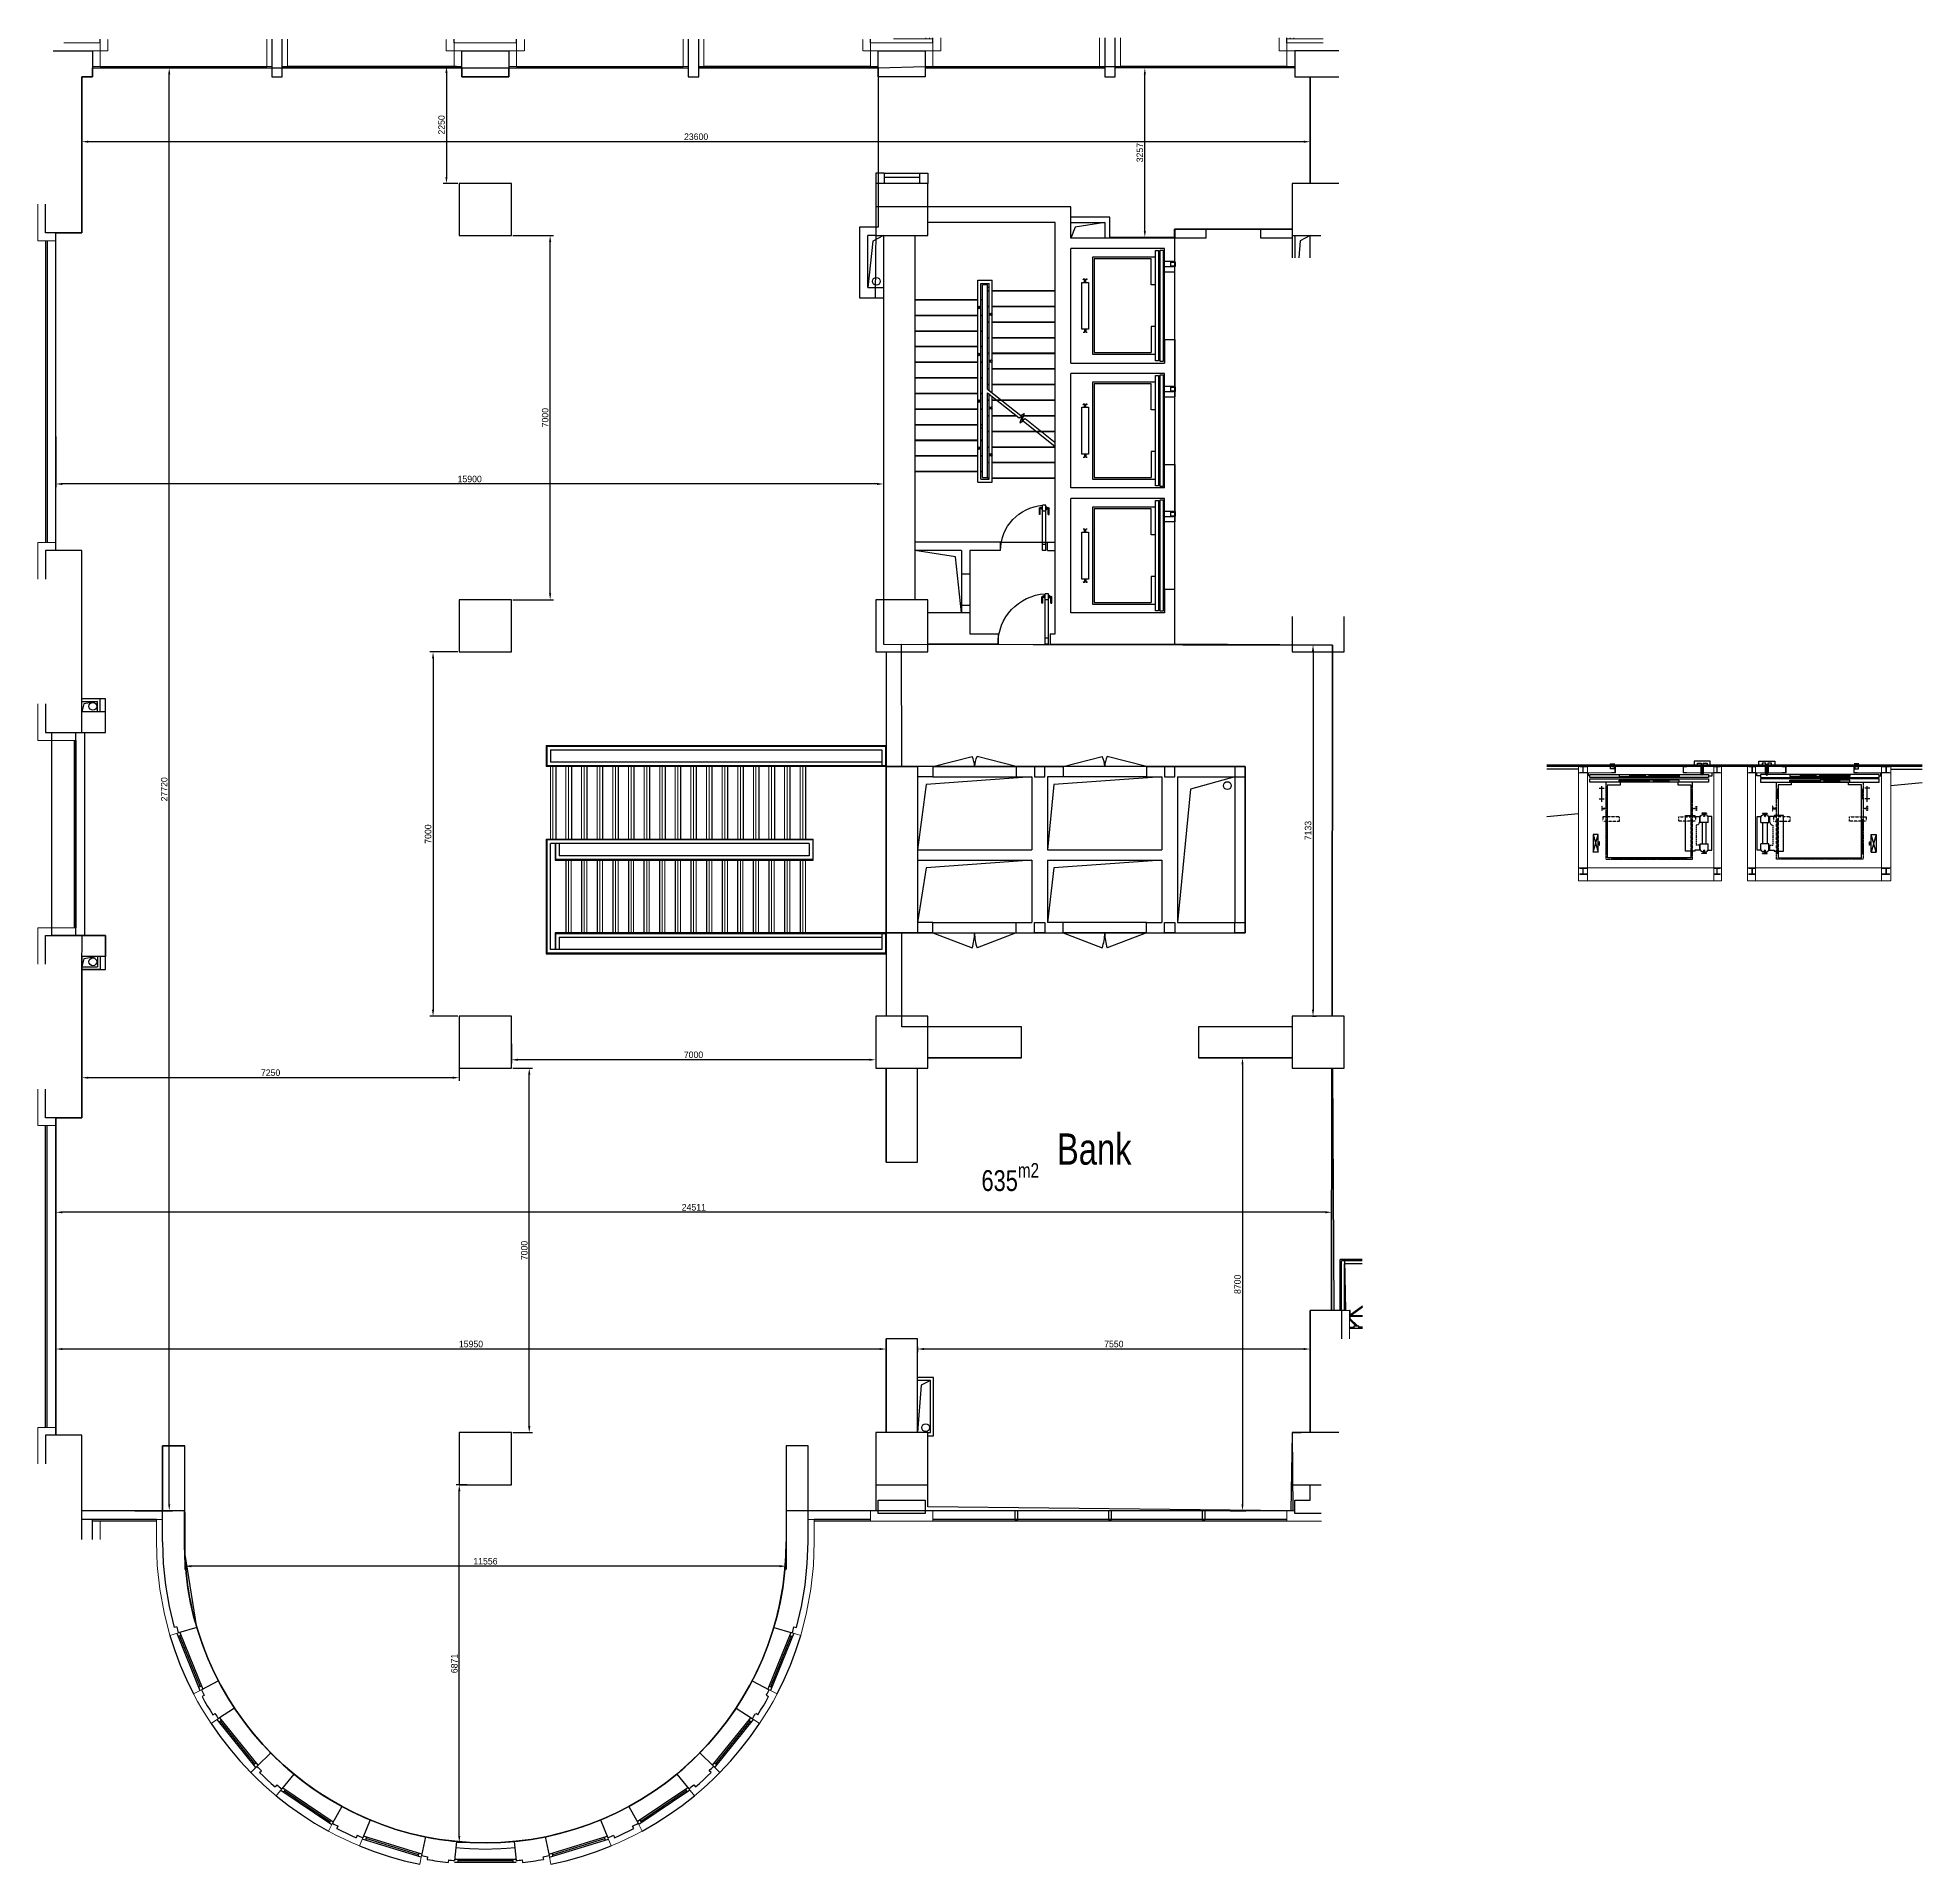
# Model space of a CAD drawing. Header units: millimetres. Extents: x 1343015 to 1379223, y 59393 to 94486.
import ezdxf

# ---------------------------------------------------------------- set-up
doc = ezdxf.new("R2010")
doc.units = ezdxf.units.MM
for name, pattern in [('CENTER2', [1.125, 0.75, -0.125, 0.125, -0.125]), ('DASHDOT2', [12.7, 6.35, -3.175, 0, -3.175]), ('DIVIDE', [1.25, 0.5, -0.25, 0, -0.25, 0, -0.25]), ('HIDDEN', [0.375, 0.25, -0.125]), ('HIDDEN2', [4.7625, 3.175, -1.5875]), ('PHANTOM', [2.5, 1.25, -0.25, 0.25, -0.25, 0.25, -0.25])]:
    doc.linetypes.add(name, pattern=pattern)
for name, color, linetype in [('Baca', 7, 'Continuous'), ('Divar-esas', 7, 'Continuous'), ('Divar-komek', 7, 'Continuous'), ('Lift', 7, 'Continuous'), ('livnestok', 7, 'Continuous'), ('Meheccer', 7, 'Continuous'), ('metal', 7, 'Continuous'), ('OFFICE_BOUNDARY', 3, 'Continuous'), ('Pencere', 7, 'Continuous'), ('Pillekan', 7, 'Continuous'), ('plita 2', 7, 'Continuous'), ('Qapi', 7, 'Continuous'), ('Santexnika', 7, 'Continuous'), ('sutun1', 7, 'Continuous'), ('Tavan', 7, 'Continuous')]:
    doc.layers.add(name, color=color, linetype=linetype)
for name, color, linetype, lineweight in [('Beton', 85, 'Continuous', 5), ('Fasad detali', 37, 'Continuous', 20), ('Metalkonstruksiya', 206, 'Continuous', 9), ('obl. mis', 205, 'Continuous', 18), ('Oxlar1', 12, 'DASHDOT2', 15)]:
    doc.layers.add(name, color=color, linetype=linetype, lineweight=lineweight)
doc.layers.add('obl. keramogranit', color=138, linetype='Continuous', lineweight=18, true_color=0x005252)
doc.layers.add('plita', color=182, linetype='Continuous', lineweight=5, true_color=0x3a07c5)
doc.styles.add('Yazilar', font='txt', dxfattribs={"width": 0.75})

msp = doc.modelspace()

# ---------------------------------------------------------------- texts
at = {"color": 0, "transparency": 16777216, "char_height": 125, "attachment_point": 5, "rotation": 90}
for s, insert in [('2250', (1350774, 92811)), ('3257', (1364190, 92278)), ('7000', (1352765, 87186)), ('27720', (1345447, 80046)), ('7000', (1350516, 79186)), ('7133', (1367422, 79253)), ('7000', (1352364, 71186)), ('8700', (1366067, 70536)), ('6871', (1351020, 63251))]:
    msp.add_mtext(s, dxfattribs=dict(at, insert=insert))
at = {"color": 0, "transparency": 16777216, "char_height": 125, "attachment_point": 5}
for s, insert in [('23600', (1355665, 92583)), ('15900', (1351315, 86007)), ('7000', (1355615, 74945)), ('7250', (1347490, 74601)), ('24511', (1355621, 72015)), ('15950', (1351340, 69388)), ('7550', (1363690, 69388)), ('11556', (1351617, 65215))]:
    msp.add_mtext(s, dxfattribs=dict(at, insert=insert))
at = {"layer": 'Divar-esas', "attachment_point": 1, "style": 'Yazilar'}
for s, heights, insert, char_height in [('{\\f@Arial Unicode MS|b0|i0|c0|p34;Bank}', [-610], (1362597, 73435), 600), ('\\A1;{\\f@Arial Unicode MS|b0|i0|c0|p34;\\C1;635\\f@Arial Unicode MS|b0|i0|c204|p34;\\H0.7x;\\Sm2^ ;}', [-409], (1361147, 72865), 400)]:
    msp.add_mtext_dynamic_manual_height_columns(s, width=5488.74, gutter_width=250, heights=heights, dxfattribs=dict(at, insert=insert, char_height=char_height))

# ---------------------------------------------------------------- linework, layer by layer
at = {"color": 1, "lineweight": 30}
for p, q in [((1344065, 93736), (1344065, 93906)), ((1344065, 93906), (1347515, 93906)), ((1347515, 93906), (1347515, 93906)), ((1347515, 93906), (1347715, 93906)), ((1347715, 93906), (1347715, 93906)), ((1347715, 93906), (1351165, 93906)), ((1351165, 93906), (1352065, 93906)), ((1352065, 93906), (1355515, 93906)), ((1355515, 93906), (1355515, 93736)), ((1355715, 93736), (1355715, 93906)), ((1355715, 93906), (1359165, 93906)), ((1359165, 93906), (1360065, 93936)), ((1360065, 93936), (1363515, 93936)), ((1363515, 93936), (1363515, 93936)), ((1363515, 93936), (1363715, 93936)), ((1363715, 93936), (1363715, 93936)), ((1363715, 93936), (1367165, 93936)), ((1367165, 93936), (1367165, 93736)), ((1343865, 90736), (1343865, 93736)), ((1343865, 93736), (1344065, 93736)), ((1355515, 93736), (1355715, 93736)), ((1367165, 93736), (1367465, 93736)), ((1367465, 93736), (1367465, 91686)), ((1367465, 91686), (1367115, 91686)), ((1367115, 91686), (1367115, 90806)), ((1360117, 91236), (1359115, 91236)), ((1359115, 91236), (1359115, 90846)), ((1362865, 91236), (1360117, 91236)), ((1362865, 91036), (1362865, 91236)), ((1363615, 91036), (1362865, 91036)), ((1363615, 90636), (1363615, 91036)), ((1343365, 84636), (1343365, 90736)), ((1343365, 90736), (1343865, 90736)), ((1359115, 90846), (1359106, 89486)), ((1364855, 90636), (1363615, 90636)), ((1367115, 90806), (1364855, 90806)), ((1364855, 90806), (1364855, 90636)), ((1359106, 89486), (1359265, 89486)), ((1359265, 89486), (1359265, 82836)), ((1343865, 84636), (1343365, 84636)), ((1343865, 81786), (1343865, 84636)), ((1359265, 82836), (1367890, 82816)), ((1367890, 82816), (1367882, 75686)), ((1343865, 81136), (1343865, 81786)), ((1343285, 77236), (1343285, 81136)), ((1343285, 81136), (1343865, 81136)), ((1343869, 77236), (1343285, 77236)), ((1343865, 76586), (1343869, 77236)), ((1343865, 73736), (1343865, 76586)), ((1367882, 75686), (1367115, 75686)), ((1367115, 75686), (1367115, 75486)), ((1367115, 75486), (1365315, 75486)), ((1365315, 75486), (1365315, 74886)), ((1365315, 74886), (1367115, 74886)), ((1367115, 74886), (1367115, 74686)), ((1367115, 74686), (1367888, 74686)), ((1367888, 74686), (1367915, 70036)), ((1343365, 67636), (1343365, 73736)), ((1343365, 73736), (1343865, 73736)), ((1367915, 70036), (1367465, 70036)), ((1367465, 70036), (1367465, 67686)), ((1343865, 67636), (1343365, 67636)), ((1343865, 66186), (1343865, 67636)), ((1367465, 67686), (1367115, 67686)), ((1367115, 67686), (1367126, 66186)), ((1345835, 66186), (1343865, 66186)), ((1345835, 65582), (1345835, 66186)), ((1357815, 66186), (1357395, 66186)), ((1357395, 66186), (1357395, 65586)), ((1367126, 66186), (1357815, 66186))]:
    msp.add_line(p, q, dxfattribs=at)
at = {"color": 18, "lineweight": -3, "true_color": 0x000000}
for p, q in [((1344065, 93736), (1344065, 93906)), ((1344065, 93906), (1347515, 93906)), ((1347515, 93906), (1347515, 93906)), ((1347515, 93906), (1347715, 93906)), ((1347715, 93906), (1347715, 93906)), ((1347715, 93906), (1351165, 93906)), ((1351165, 93906), (1352065, 93906)), ((1352065, 93906), (1355515, 93906)), ((1355515, 93906), (1355515, 93736)), ((1355715, 93736), (1355715, 93906)), ((1355715, 93906), (1359165, 93906)), ((1359165, 93906), (1360065, 93936)), ((1360065, 93936), (1363515, 93936)), ((1363515, 93936), (1363515, 93936)), ((1363515, 93936), (1363715, 93936)), ((1363715, 93936), (1363715, 93936)), ((1363715, 93936), (1367165, 93936)), ((1367165, 93936), (1367165, 93736)), ((1343865, 90736), (1343865, 93736)), ((1343865, 93736), (1344065, 93736)), ((1355515, 93736), (1355715, 93736)), ((1367165, 93736), (1367465, 93736)), ((1367465, 93736), (1367465, 91686)), ((1367465, 91686), (1367115, 91686)), ((1367115, 91686), (1367115, 90806)), ((1360117, 91236), (1359115, 91236)), ((1359115, 91236), (1359115, 90846)), ((1362865, 91236), (1360117, 91236)), ((1362865, 91036), (1362865, 91236)), ((1363615, 91036), (1362865, 91036)), ((1363615, 90649), (1363615, 91036)), ((1343365, 84636), (1343365, 90736)), ((1343365, 90736), (1343865, 90736)), ((1359115, 90846), (1359106, 89486)), ((1364865, 90649), (1363615, 90649)), ((1367115, 90806), (1364865, 90804)), ((1364865, 90804), (1364865, 90649)), ((1359106, 89486), (1359265, 89486)), ((1359265, 89486), (1359265, 82836)), ((1343865, 84636), (1343365, 84636)), ((1343865, 81786), (1343865, 84636)), ((1359265, 82836), (1367890, 82816)), ((1367890, 82816), (1367882, 75686)), ((1343865, 81136), (1343865, 81786)), ((1343285, 77236), (1343285, 81136)), ((1343285, 81136), (1343865, 81136)), ((1343869, 77236), (1343285, 77236)), ((1343865, 76586), (1343869, 77236)), ((1343865, 73736), (1343865, 76586)), ((1367882, 75686), (1367115, 75686)), ((1367115, 75686), (1367115, 75486)), ((1367115, 75486), (1365315, 75486)), ((1365315, 75486), (1365315, 74886)), ((1365315, 74886), (1367115, 74886)), ((1367115, 74886), (1367115, 74686)), ((1367115, 74686), (1367888, 74686)), ((1367888, 74686), (1367915, 70036)), ((1343365, 67636), (1343365, 73736)), ((1343365, 73736), (1343865, 73736)), ((1367915, 70036), (1367465, 70036)), ((1367465, 70036), (1367465, 67686)), ((1343865, 67636), (1343365, 67636)), ((1343865, 66186), (1343865, 67636)), ((1367465, 67686), (1367115, 67686)), ((1367115, 67686), (1367126, 66186)), ((1345835, 66186), (1343865, 66186)), ((1345835, 65582), (1345835, 66186)), ((1357815, 66186), (1357395, 66186)), ((1357395, 66186), (1357395, 65586)), ((1367126, 66186), (1357815, 66186))]:
    msp.add_line(p, q, dxfattribs=at)
at = {"color": 0, "lineweight": -2, "transparency": 16777216}
for p, q in [((1344881, 93906), (1345605, 93906)), ((1345542, 66311), (1345542, 93781)), ((1351059, 93936), (1350806, 93936)), ((1350869, 93811), (1350869, 91811)), ((1364516, 93906), (1364223, 93906)), ((1364286, 90774), (1364286, 93781)), ((1343865, 92680), (1343865, 92425)), ((1367340, 92488), (1343990, 92488)), ((1367465, 92680), (1367465, 92425)), ((1351084, 91686), (1350806, 91686)), ((1352146, 90686), (1352923, 90686)), ((1352860, 83811), (1352860, 90561)), ((1364516, 90649), (1364223, 90649)), ((1343365, 86825), (1343365, 85850)), ((1359265, 86825), (1359265, 85850)), ((1359140, 85912), (1343490, 85912)), ((1352146, 83686), (1352923, 83686)), ((1351084, 82686), (1350548, 82686)), ((1350611, 82561), (1350611, 75811)), ((1367504, 82819), (1367579, 82819)), ((1367517, 82694), (1367517, 75811)), ((1351084, 75686), (1350548, 75686)), ((1367504, 75686), (1367579, 75686)), ((1343865, 75130), (1343865, 74443)), ((1351115, 75155), (1351115, 74443)), ((1352115, 75155), (1352115, 74788)), ((1359115, 75155), (1359115, 74788)), ((1352146, 74686), (1352521, 74686)), ((1358990, 74850), (1352240, 74850)), ((1365923, 74886), (1366224, 74886)), ((1366162, 74761), (1366162, 66311)), ((1350990, 74506), (1343990, 74506)), ((1352459, 67811), (1352459, 74561)), ((1343365, 70770), (1343365, 71983)), ((1367751, 71920), (1343490, 71920)), ((1367876, 70770), (1367876, 71983)), ((1343365, 69261), (1343365, 69230)), ((1359190, 69293), (1343490, 69293)), ((1359315, 69324), (1359315, 69355)), ((1359915, 69332), (1359915, 69230)), ((1367340, 69293), (1360040, 69293)), ((1367465, 69332), (1367465, 69230)), ((1352146, 67686), (1352521, 67686)), ((1351267, 66686), (1351053, 66686)), ((1351115, 59940), (1351115, 66561)), ((1344881, 66186), (1345605, 66186)), ((1345839, 66155), (1345839, 65058)), ((1357395, 66155), (1357395, 65058)), ((1365923, 66186), (1366224, 66186)), ((1357270, 65120), (1345964, 65120)), ((1351267, 59815), (1351053, 59815))]:
    msp.add_line(p, q, dxfattribs=at)
for p, q in [((1363126, 89846), (1363100, 89846)), ((1363100, 89842), (1363100, 89846)), ((1363122, 89842), (1363100, 89842)), ((1363126, 89790), (1363126, 89838)), ((1363130, 89794), (1363130, 89842)), ((1363150, 89794), (1363150, 89842)), ((1363180, 89846), (1363154, 89846)), ((1363154, 89790), (1363154, 89838)), ((1363180, 89842), (1363158, 89842)), ((1363180, 89842), (1363180, 89846)), ((1363150, 89786), (1363130, 89786)), ((1363146, 89790), (1363134, 89790)), ((1363100, 88830), (1363100, 88826)), ((1363100, 88830), (1363122, 88830)), ((1363100, 88826), (1363126, 88826)), ((1363126, 88882), (1363126, 88834)), ((1363130, 88886), (1363150, 88886)), ((1363130, 88878), (1363130, 88830)), ((1363134, 88882), (1363146, 88882)), ((1363150, 88878), (1363150, 88830)), ((1363154, 88882), (1363154, 88834)), ((1363154, 88826), (1363180, 88826)), ((1363158, 88830), (1363180, 88830)), ((1363180, 88830), (1363180, 88826)), ((1363126, 87446), (1363100, 87446)), ((1363100, 87442), (1363100, 87446)), ((1363122, 87442), (1363100, 87442)), ((1363126, 87390), (1363126, 87438)), ((1363130, 87394), (1363130, 87442)), ((1363150, 87386), (1363130, 87386)), ((1363146, 87390), (1363134, 87390)), ((1363150, 87394), (1363150, 87442)), ((1363180, 87446), (1363154, 87446)), ((1363154, 87390), (1363154, 87438)), ((1363180, 87442), (1363158, 87442)), ((1363180, 87442), (1363180, 87446)), ((1363100, 86430), (1363100, 86426)), ((1363100, 86430), (1363122, 86430)), ((1363100, 86426), (1363126, 86426)), ((1363126, 86482), (1363126, 86434)), ((1363130, 86486), (1363150, 86486)), ((1363130, 86478), (1363130, 86430)), ((1363134, 86482), (1363146, 86482)), ((1363150, 86478), (1363150, 86430)), ((1363154, 86482), (1363154, 86434)), ((1363154, 86426), (1363180, 86426)), ((1363158, 86430), (1363180, 86430)), ((1363180, 86430), (1363180, 86426)), ((1363126, 85046), (1363100, 85046)), ((1363100, 85042), (1363100, 85046)), ((1363122, 85042), (1363100, 85042)), ((1363126, 84990), (1363126, 85038)), ((1363130, 84994), (1363130, 85042)), ((1363150, 84986), (1363130, 84986)), ((1363146, 84990), (1363134, 84990)), ((1363150, 84994), (1363150, 85042)), ((1363180, 85046), (1363154, 85046)), ((1363154, 84990), (1363154, 85038)), ((1363180, 85042), (1363158, 85042)), ((1363180, 85042), (1363180, 85046)), ((1363100, 84030), (1363100, 84026)), ((1363100, 84030), (1363122, 84030)), ((1363100, 84026), (1363126, 84026)), ((1363126, 84082), (1363126, 84034)), ((1363130, 84086), (1363150, 84086)), ((1363130, 84078), (1363130, 84030)), ((1363134, 84082), (1363146, 84082)), ((1363150, 84078), (1363150, 84030)), ((1363154, 84082), (1363154, 84034)), ((1363154, 84026), (1363180, 84026)), ((1363158, 84030), (1363180, 84030)), ((1363180, 84030), (1363180, 84026))]:
    msp.add_line(p, q)
at = {"lineweight": -3}
msp.add_lwpolyline([(1359315, 77286), (1366215, 77286), (1366215, 80486), (1359315, 80486)], close=True, dxfattribs=at)
msp.add_lwpolyline([(1359315, 77286), (1366215, 77286), (1366215, 80486), (1359315, 80486)], close=True, dxfattribs=at)
msp.add_lwpolyline([(1345835, 65582), (1345843, 65284), (1345865, 64991), (1345902, 64702), (1345953, 64417), (1346018, 64138), (1346096, 63864), (1346187, 63595), (1346291, 63333), (1346407, 63077), (1346535, 62828), (1346674, 62586), (1346824, 62352), (1346986, 62125), (1347157, 61907), (1347339, 61697), (1347531, 61497), (1347731, 61306), (1347941, 61124), (1348160, 60953), (1348386, 60792), (1348621, 60642), (1348863, 60503), (1349112, 60375), (1349368, 60259), (1349630, 60156), (1349899, 60065), (1350173, 59988), (1350453, 59923), (1350737, 59873), (1351027, 59836), (1351320, 59814), (1351617, 59806), (1351915, 59814), (1352208, 59836), (1352497, 59873), (1352782, 59924), (1353062, 59989), (1353336, 60067), (1353604, 60158), (1353867, 60261), (1354123, 60377), (1354372, 60505), (1354614, 60644), (1354848, 60794), (1355075, 60955), (1355293, 61127), (1355502, 61309), (1355703, 61500), (1355894, 61701), (1356076, 61911), (1356247, 62129), (1356409, 62355), (1356559, 62590), (1356698, 62832), (1356826, 63081), (1356941, 63337), (1357045, 63600), (1357135, 63868), (1357213, 64142), (1357278, 64422), (1357329, 64706), (1357365, 64996), (1357388, 65289), (1357395, 65586)])
msp.add_lwpolyline([(1345835, 65582), (1345843, 65284), (1345865, 64991), (1345902, 64702), (1345953, 64417), (1346018, 64138), (1346096, 63864), (1346187, 63595), (1346291, 63333), (1346407, 63077), (1346535, 62828), (1346674, 62586), (1346824, 62352), (1346986, 62125), (1347157, 61907), (1347339, 61697), (1347531, 61497), (1347731, 61306), (1347941, 61124), (1348160, 60953), (1348386, 60792), (1348621, 60642), (1348863, 60503), (1349112, 60375), (1349368, 60259), (1349630, 60156), (1349899, 60065), (1350173, 59988), (1350453, 59923), (1350737, 59873), (1351027, 59836), (1351320, 59814), (1351617, 59806), (1351915, 59814), (1352208, 59836), (1352497, 59873), (1352782, 59924), (1353062, 59989), (1353336, 60067), (1353604, 60158), (1353867, 60261), (1354123, 60377), (1354372, 60505), (1354614, 60644), (1354848, 60794), (1355075, 60955), (1355293, 61127), (1355502, 61309), (1355703, 61500), (1355894, 61701), (1356076, 61911), (1356247, 62129), (1356409, 62355), (1356559, 62590), (1356698, 62832), (1356826, 63081), (1356941, 63337), (1357045, 63600), (1357135, 63868), (1357213, 64142), (1357278, 64422), (1357329, 64706), (1357365, 64996), (1357388, 65289), (1357395, 65586)])
at = {"extrusion": (0, 0, -1)}
for centre, start, end in [((-1363122, 89838), 90, 180), ((-1363126, 89842), 90, 180), ((-1363134, 89794), -90, 0), ((-1363146, 89794), 180, -90), ((-1363154, 89842), 0, 90), ((-1363158, 89838), 0, 90), ((-1363130, 89790), -90, 0), ((-1363150, 89790), 180, -90), ((-1363122, 88834), 180, -90), ((-1363130, 88882), 0, 90), ((-1363126, 88830), 180, -90), ((-1363134, 88878), 0, 90), ((-1363146, 88878), 90, 180), ((-1363150, 88882), 90, 180), ((-1363154, 88830), -90, 0), ((-1363158, 88834), -90, 0), ((-1363122, 87438), 90, 180), ((-1363126, 87442), 90, 180), ((-1363130, 87390), -90, 0), ((-1363134, 87394), -90, 0), ((-1363146, 87394), 180, -90), ((-1363154, 87442), 0, 90), ((-1363150, 87390), 180, -90), ((-1363158, 87438), 0, 90), ((-1363122, 86434), 180, -90), ((-1363130, 86482), 0, 90), ((-1363126, 86430), 180, -90), ((-1363134, 86478), 0, 90), ((-1363146, 86478), 90, 180), ((-1363150, 86482), 90, 180), ((-1363154, 86430), -90, 0), ((-1363158, 86434), -90, 0), ((-1363122, 85038), 90, 180), ((-1363126, 85042), 90, 180), ((-1363130, 84990), -90, 0), ((-1363134, 84994), -90, 0), ((-1363146, 84994), 180, -90), ((-1363154, 85042), 0, 90), ((-1363150, 84990), 180, -90), ((-1363158, 85038), 0, 90), ((-1363122, 84034), 180, -90), ((-1363130, 84082), 0, 90), ((-1363126, 84030), 180, -90), ((-1363134, 84078), 0, 90), ((-1363146, 84078), 90, 180), ((-1363150, 84082), 90, 180), ((-1363154, 84030), -90, 0), ((-1363158, 84034), -90, 0)]:
    msp.add_arc(centre, 4, start, end, dxfattribs=at)
at = {"color": 0, "transparency": 16777216}
for points in [[(1345522, 93781), (1345563, 93781), (1345542, 93906)], [(1350848, 93811), (1350889, 93811), (1350869, 93936)], [(1364265, 93781), (1364306, 93781), (1364286, 93906)], [(1343990, 92509), (1343990, 92467), (1343865, 92488)], [(1367340, 92509), (1367340, 92467), (1367465, 92488)], [(1350848, 91811), (1350889, 91811), (1350869, 91686)], [(1352840, 90561), (1352881, 90561), (1352860, 90686)], [(1364265, 90774), (1364306, 90774), (1364286, 90649)], [(1343490, 85933), (1343490, 85891), (1343365, 85912)], [(1359140, 85933), (1359140, 85891), (1359265, 85912)], [(1352840, 83811), (1352881, 83811), (1352860, 83686)], [(1350590, 82561), (1350632, 82561), (1350611, 82686)], [(1367496, 82694), (1367538, 82694), (1367517, 82819)], [(1350590, 75811), (1350632, 75811), (1350611, 75686)], [(1367496, 75811), (1367538, 75811), (1367517, 75686)], [(1352240, 74871), (1352240, 74829), (1352115, 74850)], [(1352438, 74561), (1352480, 74561), (1352459, 74686)], [(1358990, 74871), (1358990, 74829), (1359115, 74850)], [(1366141, 74761), (1366182, 74761), (1366162, 74886)], [(1343990, 74526), (1343990, 74485), (1343865, 74506)], [(1350990, 74526), (1350990, 74485), (1351115, 74506)], [(1343490, 71941), (1343490, 71899), (1343365, 71920)], [(1367751, 71941), (1367751, 71899), (1367876, 71920)], [(1343490, 69313), (1343490, 69272), (1343365, 69293)], [(1359190, 69313), (1359190, 69272), (1359315, 69293)], [(1360040, 69313), (1360040, 69272), (1359915, 69293)], [(1367340, 69313), (1367340, 69272), (1367465, 69293)], [(1352438, 67811), (1352480, 67811), (1352459, 67686)], [(1351094, 66561), (1351136, 66561), (1351115, 66686)], [(1345522, 66311), (1345563, 66311), (1345542, 66186)], [(1366141, 66311), (1366182, 66311), (1366162, 66186)], [(1345964, 65141), (1345964, 65100), (1345839, 65120)], [(1357270, 65141), (1357270, 65100), (1357395, 65120)], [(1351094, 59940), (1351136, 59940), (1351115, 59815)]]:
    msp.add_solid(points, dxfattribs=at)
at = {"layer": 'Baca', "linetype": 'ByBlock'}
for p, q in [((1367267, 90582), (1367245, 90256)), ((1367465, 90686), (1367267, 90582))]:
    msp.add_line(p, q, dxfattribs=at)
at = {"layer": 'Baca'}
for p, q in [((1360645, 84514), (1359865, 84636)), ((1360765, 83436), (1360645, 84514)), ((1378615, 80119), (1379223, 80174)), ((1372615, 79575), (1372008, 79520))]:
    msp.add_line(p, q, dxfattribs=at)
for points in [[(1363515, 90936), (1362950, 90845), (1362865, 90636)], [(1344165, 81736), (1343900, 81689), (1343865, 81536)], [(1362115, 80286), (1360086, 80136), (1359915, 78886)], [(1364615, 80286), (1362536, 80136), (1362415, 78886)], [(1366015, 80286), (1365160, 80050), (1364915, 77486)], [(1362115, 78686), (1360086, 78536), (1359915, 77486)], [(1364615, 78686), (1362536, 78536), (1362415, 77486)], [(1344165, 76836), (1343900, 76789), (1343865, 76636)], [(1360165, 68686), (1359987, 68601), (1359915, 67686)]]:
    msp.add_lwpolyline(points, dxfattribs=at)
at = {"layer": 'Baca', "linetype": 'ByBlock'}
msp.add_lwpolyline([(1359265, 90686), (1359057, 90580), (1358965, 89686)], dxfattribs=at)
at = {"layer": 'Beton', "linetype": 'HIDDEN2'}
for p, q in [((1352865, 80486), (1352865, 79086)), ((1352915, 80486), (1352915, 79086)), ((1353165, 80486), (1353165, 79086)), ((1353215, 80486), (1353215, 79086)), ((1353465, 80486), (1353465, 79086)), ((1353515, 80486), (1353515, 79086)), ((1353765, 80486), (1353765, 79086)), ((1353815, 80486), (1353815, 79086)), ((1354065, 80486), (1354065, 79086)), ((1354115, 80486), (1354115, 79086)), ((1354365, 80486), (1354365, 79086)), ((1354415, 80486), (1354415, 79086)), ((1354665, 80486), (1354665, 79086)), ((1354715, 80486), (1354715, 79086)), ((1354965, 80486), (1354965, 79086)), ((1355015, 80486), (1355015, 79086)), ((1355265, 80486), (1355265, 79086)), ((1355315, 80486), (1355315, 79086)), ((1355565, 80486), (1355565, 79086)), ((1355615, 80486), (1355615, 79086)), ((1355865, 80486), (1355865, 79086)), ((1355915, 80486), (1355915, 79086)), ((1356165, 80486), (1356165, 79086)), ((1356215, 80486), (1356215, 79086)), ((1356465, 80486), (1356465, 79086)), ((1356515, 80486), (1356515, 79086)), ((1356765, 80486), (1356765, 79086)), ((1356815, 80486), (1356815, 79086)), ((1357065, 80486), (1357065, 79086)), ((1357115, 80486), (1357115, 79086)), ((1357365, 80486), (1357365, 79086)), ((1357415, 80486), (1357415, 79086)), ((1357665, 80486), (1357665, 79086)), ((1357715, 80486), (1357715, 79086)), ((1353215, 78686), (1353215, 77286)), ((1353265, 78686), (1353265, 77286)), ((1353515, 78686), (1353515, 77286)), ((1353565, 78686), (1353565, 77286)), ((1353815, 78686), (1353815, 77286)), ((1353865, 78686), (1353865, 77286)), ((1354115, 78686), (1354115, 77286)), ((1354165, 78686), (1354165, 77286)), ((1354415, 78686), (1354415, 77286)), ((1354465, 78686), (1354465, 77286)), ((1354715, 78686), (1354715, 77286)), ((1354765, 78686), (1354765, 77286)), ((1355015, 78686), (1355015, 77286)), ((1355065, 78686), (1355065, 77286)), ((1355315, 78686), (1355315, 77286)), ((1355365, 78686), (1355365, 77286)), ((1355615, 78686), (1355615, 77286)), ((1355665, 78686), (1355665, 77286)), ((1355915, 78686), (1355915, 77286)), ((1355965, 78686), (1355965, 77286)), ((1356215, 78686), (1356215, 77286)), ((1356265, 78686), (1356265, 77286)), ((1356515, 78686), (1356515, 77286)), ((1356565, 78686), (1356565, 77286)), ((1356815, 78686), (1356815, 77286)), ((1356865, 78686), (1356865, 77286)), ((1357115, 78686), (1357115, 77286)), ((1357165, 78686), (1357165, 77286)), ((1357415, 78686), (1357415, 77286)), ((1357465, 78686), (1357465, 77286)), ((1357715, 78686), (1357715, 77286)), ((1357765, 78686), (1357765, 77286))]:
    msp.add_line(p, q, dxfattribs=at)
at = {"layer": 'Divar-esas'}
for p, q in [((1359115, 91886), (1359115, 91686)), ((1359275, 91886), (1359115, 91886)), ((1359275, 91886), (1359275, 91686)), ((1359955, 91886), (1359955, 91686)), ((1359955, 91886), (1360115, 91886)), ((1360115, 91886), (1360115, 91686)), ((1362865, 90936), (1363515, 90936)), ((1363515, 90936), (1363515, 90636)), ((1358965, 89686), (1358965, 90686)), ((1359115, 90686), (1358965, 90686)), ((1358965, 89686), (1359265, 89686)), ((1361515, 84796), (1359865, 84796)), ((1361515, 84636), (1361515, 84796)), ((1362415, 84796), (1362565, 84796)), ((1362415, 84636), (1362415, 84796)), ((1360765, 84636), (1359865, 84636)), ((1360765, 84636), (1360765, 84186)), ((1361515, 84636), (1360925, 84636)), ((1360925, 84636), (1360925, 84186)), ((1362415, 84636), (1362565, 84636)), ((1360765, 84186), (1360925, 84186)), ((1360765, 83586), (1360765, 83436)), ((1360765, 83586), (1360925, 83586)), ((1360925, 83586), (1360925, 83436)), ((1360215, 80486), (1359915, 80486)), ((1360215, 80486), (1360215, 80286)), ((1361815, 80486), (1362715, 80486)), ((1361815, 80486), (1361815, 80286)), ((1362715, 80486), (1362715, 80286)), ((1364315, 80486), (1366215, 80486)), ((1364315, 80486), (1364315, 80286)), ((1366215, 80486), (1366215, 77286)), ((1360215, 80286), (1359915, 80286)), ((1361815, 80286), (1362115, 80286)), ((1362115, 80286), (1362115, 78886)), ((1362415, 80286), (1362415, 78886)), ((1362715, 80286), (1362415, 80286)), ((1364315, 80286), (1364615, 80286)), ((1364615, 80286), (1364615, 78886)), ((1364915, 80286), (1364915, 77486)), ((1364915, 80286), (1366015, 80286)), ((1366015, 80286), (1366015, 77486)), ((1359915, 78886), (1362115, 78886)), ((1359915, 78686), (1362115, 78686)), ((1362115, 78686), (1362115, 77486)), ((1362415, 78886), (1364615, 78886)), ((1362415, 78686), (1364615, 78686)), ((1362415, 78686), (1362415, 77486)), ((1364615, 78686), (1364615, 77486)), ((1360215, 77486), (1359915, 77486)), ((1360215, 77286), (1360215, 77486)), ((1361815, 77486), (1362115, 77486)), ((1361815, 77286), (1361815, 77486)), ((1362715, 77486), (1362415, 77486)), ((1362715, 77286), (1362715, 77486)), ((1364315, 77286), (1364315, 77486)), ((1364315, 77486), (1364615, 77486)), ((1364915, 77486), (1366015, 77486)), ((1360215, 77286), (1359915, 77286)), ((1361815, 77286), (1362715, 77286)), ((1364315, 77286), (1366215, 77286)), ((1344065, 66016), (1343865, 66016)), ((1344065, 65636), (1344065, 66016))]:
    msp.add_line(p, q, dxfattribs=at)
at = {"layer": 'Divar-komek'}
for p, q in [((1344215, 94386), (1344215, 94456)), ((1351015, 94386), (1351015, 94456)), ((1352215, 94386), (1352215, 94456)), ((1359015, 94386), (1359015, 94456)), ((1360215, 94386), (1360215, 94486)), ((1367015, 94386), (1367015, 94486)), ((1360765, 84186), (1360765, 83586)), ((1360925, 84186), (1360925, 83586)), ((1360215, 80486), (1361815, 80486)), ((1364315, 80486), (1362715, 80486)), ((1360215, 80286), (1361815, 80286)), ((1364315, 80286), (1362715, 80286)), ((1360215, 77486), (1361815, 77486)), ((1364315, 77486), (1362715, 77486)), ((1360215, 77286), (1361815, 77286)), ((1364315, 77286), (1362715, 77286))]:
    msp.add_line(p, q, dxfattribs=at)
for points in [[(1345555, 63791), (1345649, 63503), (1345755, 63219), (1345876, 62941), (1346009, 62668)], [(1357221, 62668), (1357355, 62941), (1357475, 63219), (1357582, 63503), (1357675, 63791)], [(1346345, 62098), (1346519, 61849), (1346704, 61609), (1346900, 61378), (1347107, 61157)], [(1356123, 61157), (1356330, 61378), (1356527, 61609), (1356712, 61849), (1356885, 62098)], [(1347595, 60710), (1347834, 60522), (1348081, 60347), (1348336, 60183), (1348600, 60032)], [(1354631, 60032), (1354894, 60183), (1355149, 60347), (1355397, 60522), (1355635, 60710)], [(1349197, 59747), (1349480, 59638), (1349767, 59543), (1350059, 59461), (1350355, 59393)], [(1352875, 59393), (1353171, 59461), (1353463, 59543), (1353751, 59638), (1354034, 59747)]]:
    msp.add_lwpolyline(points, dxfattribs=at)
at = {"layer": 'Fasad detali'}
for p, q in [((1344215, 94456), (1344215, 94386)), ((1351015, 94456), (1351015, 94386)), ((1352215, 94456), (1352215, 94386)), ((1359015, 94456), (1359015, 94386)), ((1360215, 94466), (1359456, 94466)), ((1360080, 94466), (1360080, 94486)), ((1360150, 94466), (1360150, 94486)), ((1360215, 94466), (1360215, 94386)), ((1367715, 94466), (1367015, 94466)), ((1367015, 94466), (1367015, 94386)), ((1367080, 94466), (1367080, 94486)), ((1367150, 94466), (1367150, 94486))]:
    msp.add_line(p, q, dxfattribs=at)
at = {"layer": 'Lift'}
for p, q in [((1363280, 90267), (1363280, 88405)), ((1364490, 90267), (1363280, 90267)), ((1363310, 90236), (1363310, 88436)), ((1364410, 90236), (1363310, 90236)), ((1364410, 89736), (1364410, 90236)), ((1364490, 88276), (1364490, 90396)), ((1364490, 90396), (1364550, 90396)), ((1364550, 90396), (1364550, 88276)), ((1364580, 88266), (1364580, 90406)), ((1364580, 90406), (1364635, 90406)), ((1364580, 90406), (1364635, 90406)), ((1364635, 90406), (1364635, 88266)), ((1364490, 89736), (1364410, 89736)), ((1364490, 88936), (1364410, 88936)), ((1364410, 88936), (1364410, 88436)), ((1363280, 88405), (1364490, 88405)), ((1363310, 88436), (1364410, 88436)), ((1364550, 88276), (1364490, 88276)), ((1364490, 85876), (1364490, 87996)), ((1364490, 87996), (1364550, 87996)), ((1364550, 87996), (1364550, 85876)), ((1364635, 88266), (1364580, 88266)), ((1364580, 85866), (1364580, 88006)), ((1364580, 88006), (1364635, 88006)), ((1364580, 88006), (1364635, 88006)), ((1364635, 88006), (1364635, 85866)), ((1363280, 87867), (1363280, 86005)), ((1364490, 87867), (1363280, 87867)), ((1363310, 87836), (1363310, 86036)), ((1364410, 87836), (1363310, 87836)), ((1364410, 87336), (1364410, 87836)), ((1364490, 87336), (1364410, 87336)), ((1364490, 86536), (1364410, 86536)), ((1364410, 86536), (1364410, 86036)), ((1363280, 86005), (1364490, 86005)), ((1363310, 86036), (1364410, 86036)), ((1364550, 85876), (1364490, 85876)), ((1364635, 85866), (1364580, 85866)), ((1363280, 85467), (1363280, 83605)), ((1364490, 85467), (1363280, 85467)), ((1364490, 83476), (1364490, 85596)), ((1364490, 85596), (1364550, 85596)), ((1364550, 85596), (1364550, 83476)), ((1364580, 83466), (1364580, 85606)), ((1364580, 85606), (1364635, 85606)), ((1364580, 85606), (1364635, 85606)), ((1364635, 85606), (1364635, 83466)), ((1363310, 85436), (1363310, 83636)), ((1364410, 85436), (1363310, 85436)), ((1364410, 84936), (1364410, 85436)), ((1364490, 84936), (1364410, 84936)), ((1364490, 84136), (1364410, 84136)), ((1364410, 84136), (1364410, 83636)), ((1363280, 83605), (1364490, 83605)), ((1363310, 83636), (1364410, 83636)), ((1364550, 83476), (1364490, 83476)), ((1364635, 83466), (1364580, 83466)), ((1373226, 80534), (1373314, 80534)), ((1374977, 80515), (1375012, 80515)), ((1374995, 80486), (1374995, 80361)), ((1376253, 80515), (1376218, 80515)), ((1376236, 80486), (1376236, 80361)), ((1378004, 80534), (1377916, 80534)), ((1372808, 80304), (1372808, 80361)), ((1372835, 80304), (1372808, 80304)), ((1373175, 80051), (1373144, 80051)), ((1373155, 80051), (1373155, 79867)), ((1373160, 80051), (1373160, 79867)), ((1373165, 80051), (1373165, 79867)), ((1373599, 80322), (1373599, 80290)), ((1373599, 80309), (1373899, 80309)), ((1373599, 80306), (1373899, 80306)), ((1373599, 80304), (1373899, 80304)), ((1373599, 80222), (1373599, 80190)), ((1373599, 80209), (1373899, 80209)), ((1373599, 80206), (1373899, 80206)), ((1373599, 80204), (1373899, 80204)), ((1373899, 80322), (1373899, 80290)), ((1373899, 80222), (1373899, 80190)), ((1374051, 80322), (1374051, 80290)), ((1374351, 80309), (1374051, 80309)), ((1374051, 80306), (1374351, 80306)), ((1374351, 80304), (1374051, 80304)), ((1374051, 80222), (1374051, 80190)), ((1374351, 80209), (1374051, 80209)), ((1374051, 80206), (1374351, 80206)), ((1374351, 80204), (1374051, 80204)), ((1374351, 80322), (1374351, 80290)), ((1374351, 80222), (1374351, 80190)), ((1374775, 80051), (1374806, 80051)), ((1374786, 80051), (1374786, 79867)), ((1374791, 80051), (1374791, 79867)), ((1374796, 80051), (1374796, 79867)), ((1374976, 80338), (1374976, 80361)), ((1375014, 80338), (1375014, 80361)), ((1376216, 80338), (1376216, 80361)), ((1376254, 80338), (1376254, 80361)), ((1376455, 80051), (1376424, 80051)), ((1376435, 80051), (1376435, 79867)), ((1376440, 80051), (1376440, 79867)), ((1376445, 80051), (1376445, 79867)), ((1376879, 80322), (1376879, 80290)), ((1376879, 80309), (1377179, 80309)), ((1377179, 80306), (1376879, 80306)), ((1376879, 80304), (1377179, 80304)), ((1376879, 80222), (1376879, 80190)), ((1376879, 80209), (1377179, 80209)), ((1377179, 80206), (1376879, 80206)), ((1376879, 80204), (1377179, 80204)), ((1377179, 80322), (1377179, 80290)), ((1377179, 80222), (1377179, 80190)), ((1377331, 80322), (1377331, 80290)), ((1377631, 80309), (1377331, 80309)), ((1377631, 80306), (1377331, 80306)), ((1377631, 80304), (1377331, 80304)), ((1377331, 80222), (1377331, 80190)), ((1377631, 80209), (1377331, 80209)), ((1377631, 80206), (1377331, 80206)), ((1377631, 80204), (1377331, 80204)), ((1377631, 80322), (1377631, 80290)), ((1377631, 80222), (1377631, 80190)), ((1378055, 80051), (1378086, 80051)), ((1378066, 80051), (1378066, 79867)), ((1378071, 80051), (1378071, 79867)), ((1378076, 80051), (1378076, 79867)), ((1378395, 80304), (1378423, 80304)), ((1378423, 80304), (1378423, 80361)), ((1373175, 79867), (1373144, 79867)), ((1374775, 79867), (1374806, 79867)), ((1376455, 79867), (1376424, 79867)), ((1378055, 79867), (1378086, 79867)), ((1373175, 79471), (1373144, 79471)), ((1373155, 79471), (1373155, 78811)), ((1373160, 79471), (1373160, 78811)), ((1373165, 79471), (1373165, 78811)), ((1374775, 79471), (1374806, 79471)), ((1374786, 79471), (1374786, 78811)), ((1374791, 79471), (1374791, 78811)), ((1374796, 79471), (1374796, 78811)), ((1376455, 79471), (1376424, 79471)), ((1376435, 79471), (1376435, 78811)), ((1376440, 79471), (1376440, 78811)), ((1376445, 79471), (1376445, 78811)), ((1378055, 79471), (1378086, 79471)), ((1378066, 79471), (1378066, 78811)), ((1378071, 79471), (1378071, 78811)), ((1378076, 79471), (1378076, 78811)), ((1373175, 78811), (1373144, 78811)), ((1373255, 78731), (1373255, 78701)), ((1373255, 78721), (1374695, 78721)), ((1373255, 78716), (1374695, 78716)), ((1373255, 78711), (1374695, 78711)), ((1374695, 78731), (1374695, 78701)), ((1374775, 78811), (1374806, 78811)), ((1376455, 78811), (1376424, 78811)), ((1376535, 78731), (1376535, 78701)), ((1377975, 78721), (1376535, 78721)), ((1377975, 78716), (1376535, 78716)), ((1377975, 78711), (1376535, 78711)), ((1377975, 78731), (1377975, 78701)), ((1378055, 78811), (1378086, 78811))]:
    msp.add_line(p, q, dxfattribs=at)
at = {"layer": 'Lift', "linetype": 'Continuous'}
for p, q in [((1364665, 90191), (1364835, 90191)), ((1364780, 90171), (1364865, 90171)), ((1364780, 90171), (1364780, 90101)), ((1364835, 90191), (1364835, 90171)), ((1364865, 90181), (1364868, 90181)), ((1364868, 90181), (1364868, 90091)), ((1364835, 90081), (1364665, 90081)), ((1364780, 90101), (1364865, 90101)), ((1364835, 90101), (1364835, 90081)), ((1364865, 90091), (1364868, 90091)), ((1364665, 87791), (1364835, 87791)), ((1364835, 87681), (1364665, 87681)), ((1364780, 87771), (1364865, 87771)), ((1364780, 87771), (1364780, 87701)), ((1364780, 87701), (1364865, 87701)), ((1364835, 87791), (1364835, 87771)), ((1364835, 87701), (1364835, 87681)), ((1364865, 87781), (1364868, 87781)), ((1364865, 87691), (1364868, 87691)), ((1364868, 87781), (1364868, 87691)), ((1364665, 85391), (1364835, 85391)), ((1364835, 85281), (1364665, 85281)), ((1364780, 85371), (1364865, 85371)), ((1364780, 85371), (1364780, 85301)), ((1364780, 85301), (1364865, 85301)), ((1364835, 85391), (1364835, 85371)), ((1364835, 85301), (1364835, 85281)), ((1364865, 85381), (1364868, 85381)), ((1364865, 85291), (1364868, 85291)), ((1364868, 85381), (1364868, 85291)), ((1373175, 78731), (1373175, 80131)), ((1373175, 80131), (1373425, 80131)), ((1373425, 80131), (1373425, 80186)), ((1377805, 80131), (1377805, 80186)), ((1378055, 80131), (1377805, 80131)), ((1378055, 78731), (1378055, 80131)), ((1374775, 78731), (1373175, 78731)), ((1374775, 78859), (1374775, 78731)), ((1376455, 78859), (1376455, 78731)), ((1376455, 78731), (1378055, 78731))]:
    msp.add_line(p, q, dxfattribs=at)
at = {"layer": 'Lift', "linetype": 'CENTER2'}
for p, q in [((1375020, 80361), (1374970, 80486)), ((1374970, 80361), (1375020, 80486)), ((1376210, 80361), (1376260, 80486)), ((1376260, 80361), (1376210, 80486)), ((1373017, 80066), (1373112, 80066)), ((1373064, 79803), (1373064, 80106)), ((1378214, 80066), (1378119, 80066)), ((1378166, 79803), (1378166, 80106)), ((1373017, 79866), (1373112, 79866)), ((1378214, 79866), (1378119, 79866))]:
    msp.add_line(p, q, dxfattribs=at)
at = {"layer": 'Lift', "linetype": 'HIDDEN', "ltscale": 10}
for p, q in [((1374976, 80361), (1374976, 80486)), ((1375014, 80361), (1375014, 80486)), ((1376216, 80361), (1376216, 80486)), ((1376254, 80361), (1376254, 80486))]:
    msp.add_line(p, q, dxfattribs=at)
at = {"layer": 'Lift', "linetype": 'PHANTOM', "ltscale": 0.5}
for p, q in [((1374806, 79543), (1374806, 80186)), ((1376424, 79543), (1376424, 80186))]:
    msp.add_line(p, q, dxfattribs=at)
at = {"layer": 'Lift', "linetype": 'HIDDEN'}
for p, q in [((1374775, 79543), (1374775, 78859)), ((1374806, 78859), (1374806, 79543)), ((1376424, 78859), (1376424, 79543)), ((1376455, 79543), (1376455, 78859))]:
    msp.add_line(p, q, dxfattribs=at)
at = {"layer": 'Lift', "linetype": 'HIDDEN', "ltscale": 100}
for p, q in [((1374881, 79355), (1374881, 78974)), ((1376349, 79355), (1376349, 78974)), ((1374941, 78974), (1374881, 78974)), ((1376289, 78974), (1376349, 78974))]:
    msp.add_line(p, q, dxfattribs=at)
at = {"layer": 'Lift', "linetype": 'ByBlock'}
for p, q in [((1374968, 79526), (1374941, 79526)), ((1374941, 79526), (1374941, 79434)), ((1374954, 79406), (1374954, 79526)), ((1375108, 79406), (1374954, 79406)), ((1374968, 79526), (1374968, 79542)), ((1375076, 79586), (1374986, 79586)), ((1374986, 79586), (1374986, 79584)), ((1374988, 79582), (1375024, 79578)), ((1374991, 79406), (1374991, 78996)), ((1375023, 79549), (1375023, 79530)), ((1375026, 79551), (1375025, 79551)), ((1375035, 79526), (1375027, 79526)), ((1375028, 79574), (1375028, 79553)), ((1375034, 79574), (1375034, 79553)), ((1375037, 79551), (1375036, 79551)), ((1375074, 79582), (1375038, 79578)), ((1375039, 79549), (1375039, 79530)), ((1375071, 78996), (1375071, 79406)), ((1375076, 79586), (1375076, 79584)), ((1375108, 79406), (1375108, 79526)), ((1376122, 79406), (1376122, 79526)), ((1376122, 79406), (1376276, 79406)), ((1376154, 79586), (1376244, 79586)), ((1376154, 79586), (1376154, 79584)), ((1376156, 79582), (1376192, 79578)), ((1376159, 78996), (1376159, 79406)), ((1376191, 79549), (1376191, 79530)), ((1376193, 79551), (1376194, 79551)), ((1376195, 79526), (1376203, 79526)), ((1376196, 79574), (1376196, 79553)), ((1376202, 79574), (1376202, 79553)), ((1376204, 79551), (1376205, 79551)), ((1376242, 79582), (1376206, 79578)), ((1376207, 79549), (1376207, 79530)), ((1376239, 79406), (1376239, 78996)), ((1376244, 79586), (1376244, 79584)), ((1376263, 79526), (1376263, 79542)), ((1376263, 79526), (1376289, 79526)), ((1376276, 79406), (1376276, 79526)), ((1376289, 79526), (1376289, 79434)), ((1374941, 78974), (1374941, 78876)), ((1374954, 78996), (1375108, 78996)), ((1374954, 78876), (1374954, 78996)), ((1375108, 78876), (1375108, 78996)), ((1376276, 78996), (1376122, 78996)), ((1376122, 78876), (1376122, 78996)), ((1376276, 78876), (1376276, 78996)), ((1376289, 78974), (1376289, 78876)), ((1374968, 78876), (1374941, 78876)), ((1374968, 78876), (1374968, 78861)), ((1374986, 78816), (1374986, 78819)), ((1375076, 78816), (1374986, 78816)), ((1374988, 78821), (1375024, 78824)), ((1375023, 78854), (1375023, 78872)), ((1375026, 78852), (1375025, 78852)), ((1375035, 78876), (1375027, 78876)), ((1375028, 78828), (1375028, 78850)), ((1375034, 78828), (1375034, 78850)), ((1375037, 78852), (1375036, 78852)), ((1375074, 78821), (1375038, 78824)), ((1375039, 78854), (1375039, 78872)), ((1375076, 78816), (1375076, 78819)), ((1376154, 78816), (1376154, 78819)), ((1376154, 78816), (1376244, 78816)), ((1376156, 78821), (1376192, 78824)), ((1376191, 78854), (1376191, 78872)), ((1376193, 78852), (1376194, 78852)), ((1376195, 78876), (1376203, 78876)), ((1376196, 78828), (1376196, 78850)), ((1376202, 78828), (1376202, 78850)), ((1376204, 78852), (1376205, 78852)), ((1376242, 78821), (1376206, 78824)), ((1376207, 78854), (1376207, 78872)), ((1376244, 78816), (1376244, 78819)), ((1376263, 78876), (1376289, 78876)), ((1376263, 78876), (1376263, 78861))]:
    msp.add_line(p, q, dxfattribs=at)
at = {"layer": 'Lift', "extrusion": (0, 0, -1)}
for points in [[(-1363205, 88886), (-1363075, 88886), (-1363075, 89786), (-1363205, 89786)], [(-1363205, 86486), (-1363075, 86486), (-1363075, 87386), (-1363205, 87386)], [(-1363205, 84086), (-1363075, 84086), (-1363075, 84986), (-1363205, 84986)]]:
    msp.add_lwpolyline(points, close=True, dxfattribs=at)
at = {"layer": 'Lift', "extrusion": (0, 0, -1), "const_width": 13.1}
msp.add_lwpolyline([(-1373226, 80534), (-1373314, 80534)], dxfattribs=at)
at = {"layer": 'Lift', "extrusion": (0, 0, -1)}
for points in [[(-1373305, 80527), (-1373305, 80441), (-1373305, 80441), (-1373235, 80441), (-1373235, 80534)], [(-1374902, 80486), (-1374902, 80547), (-1374977, 80547), (-1374977, 80486)], [(-1375012, 80486), (-1375012, 80547), (-1375087, 80547), (-1375087, 80486)], [(-1375115, 80304), (-1375188, 80304), (-1375188, 80361)]]:
    msp.add_lwpolyline(points, dxfattribs=at)
at = {"layer": 'Lift', "ltscale": 2, "extrusion": (0, 0, -1)}
msp.add_lwpolyline([(-1375148, 80486), (-1375148, 80586), (-1374841, 80586), (-1374841, 80486)], dxfattribs=at)
at = {"layer": 'Lift', "linetype": 'Continuous', "extrusion": (0, 0, -1)}
for points in [[(-1375020, 80486), (-1375020, 80486), (-1374970, 80486), (-1374970, 80361), (-1375020, 80361), (-1375020, 80486)], [(-1375115, 80331), (-1375115, 80276), (-1372835, 80276), (-1372835, 80331), (-1375115, 80331)], [(-1375115, 80246), (-1375115, 80186), (-1372835, 80186), (-1372835, 80246), (-1375115, 80246)], [(-1374525, 80186), (-1374525, 80131), (-1374775, 80131), (-1374775, 79543)], [(-1372993, 78836), (-1372993, 79176), (-1372897, 79176), (-1372993, 78836), (-1372897, 78836), (-1372993, 79176), (-1372897, 79176), (-1372897, 78836)]]:
    msp.add_lwpolyline(points, dxfattribs=at)
at = {"layer": 'Lift', "ltscale": 2}
msp.add_lwpolyline([(1376082, 80486), (1376082, 80586), (1376389, 80586), (1376389, 80486)], dxfattribs=at)
at = {"layer": 'Lift'}
for points in [[(1376218, 80486), (1376218, 80547), (1376143, 80547), (1376143, 80486)], [(1376328, 80486), (1376328, 80547), (1376253, 80547), (1376253, 80486)], [(1377925, 80527), (1377925, 80441), (1377925, 80441), (1377995, 80441), (1377995, 80534)], [(1376115, 80304), (1376042, 80304), (1376042, 80361)]]:
    msp.add_lwpolyline(points, dxfattribs=at)
at = {"layer": 'Lift', "linetype": 'Continuous'}
for points in [[(1376210, 80486), (1376210, 80486), (1376260, 80486), (1376260, 80361), (1376210, 80361), (1376210, 80486)], [(1376115, 80331), (1376115, 80276), (1378395, 80276), (1378395, 80331), (1376115, 80331)], [(1376115, 80246), (1376115, 80186), (1378395, 80186), (1378395, 80246), (1376115, 80246)], [(1376705, 80186), (1376705, 80131), (1376455, 80131), (1376455, 79543)], [(1378237, 78836), (1378237, 79176), (1378334, 79176), (1378237, 78836), (1378334, 78836), (1378237, 79176), (1378334, 79176), (1378334, 78836)]]:
    msp.add_lwpolyline(points, dxfattribs=at)
at = {"layer": 'Lift', "const_width": 13.1}
msp.add_lwpolyline([(1378004, 80534), (1377916, 80534)], dxfattribs=at)
at = {"layer": 'Lift', "linetype": 'PHANTOM', "ltscale": 0.5, "extrusion": (0, 0, -1)}
msp.add_lwpolyline([(-1373144, 80186), (-1373144, 78701), (-1374806, 78701), (-1374806, 78859)], dxfattribs=at)
at = {"layer": 'Lift', "linetype": 'Continuous', "extrusion": (0, 0, -1)}
for points in [[(-1373400, 80290), (-1373973, 80290), (-1373973, 80322), (-1373400, 80322)], [(-1373400, 80222), (-1373973, 80222), (-1373973, 80190), (-1373400, 80190)], [(-1374550, 80290), (-1373978, 80290), (-1373978, 80322), (-1374550, 80322)], [(-1374550, 80222), (-1373978, 80222), (-1373978, 80190), (-1374550, 80190)]]:
    msp.add_lwpolyline(points, close=True, dxfattribs=at)
at = {"layer": 'Lift', "linetype": 'PHANTOM', "ltscale": 0.5}
msp.add_lwpolyline([(1378086, 80186), (1378086, 78701), (1376424, 78701), (1376424, 78859)], dxfattribs=at)
at = {"layer": 'Lift', "linetype": 'Continuous'}
for points in [[(1376680, 80290), (1377253, 80290), (1377253, 80322), (1376680, 80322)], [(1376680, 80222), (1377253, 80222), (1377253, 80190), (1376680, 80190)], [(1377830, 80290), (1377258, 80290), (1377258, 80322), (1377830, 80322)], [(1377830, 80222), (1377258, 80222), (1377258, 80190), (1377830, 80190)]]:
    msp.add_lwpolyline(points, close=True, dxfattribs=at)
at = {"layer": 'Lift', "linetype": 'DIVIDE', "extrusion": (0, 0, -1)}
for points in [[(-1373125, 79683), (-1373124, 79684), (-1373092, 79684, 0.355675), (-1373088, 79681), (-1373078, 79681, 0.393341), (-1373074, 79685), (-1373071, 79718, -0.393341), (-1373068, 79721), (-1373063, 79721), (-1373063, 79632), (-1373068, 79632, -0.393341), (-1373071, 79635), (-1373074, 79668, 0.393341), (-1373078, 79672), (-1373088, 79672, 0.355675), (-1373092, 79668), (-1373124, 79668), (-1373125, 79669)], [(-1374825, 79683), (-1374826, 79684), (-1374859, 79684, -0.355675), (-1374863, 79681), (-1374873, 79681, -0.393341), (-1374877, 79685), (-1374879, 79718, 0.393341), (-1374882, 79721), (-1374887, 79721), (-1374887, 79632), (-1374882, 79632, 0.393341), (-1374879, 79635), (-1374877, 79668, -0.393341), (-1374873, 79672), (-1374863, 79672, -0.355675), (-1374859, 79668), (-1374826, 79668), (-1374825, 79669)]]:
    msp.add_lwpolyline(points, format="xyb", close=True, dxfattribs=at)
at = {"layer": 'Lift', "linetype": 'DIVIDE'}
for points in [[(1376405, 79683), (1376404, 79684), (1376372, 79684, -0.355675), (1376368, 79681), (1376358, 79681, -0.393341), (1376354, 79685), (1376351, 79718, 0.393341), (1376348, 79721), (1376343, 79721), (1376343, 79632), (1376348, 79632, 0.393341), (1376351, 79635), (1376354, 79668, -0.393341), (1376358, 79672), (1376368, 79672, -0.355675), (1376372, 79668), (1376404, 79668), (1376405, 79669)], [(1378105, 79683), (1378106, 79684), (1378139, 79684, 0.355675), (1378143, 79681), (1378153, 79681, 0.393341), (1378157, 79685), (1378159, 79718, -0.393341), (1378162, 79721), (1378167, 79721), (1378167, 79632), (1378162, 79632, -0.393341), (1378159, 79635), (1378157, 79668, 0.393341), (1378153, 79672), (1378143, 79672, 0.355675), (1378139, 79668), (1378106, 79668), (1378105, 79669)]]:
    msp.add_lwpolyline(points, format="xyb", close=True, dxfattribs=at)
at = {"layer": 'Lift', "linetype": 'HIDDEN', "extrusion": (0, 0, -1)}
for points in [[(-1373084, 79435), (-1373404, 79435), (-1373404, 79518), (-1373084, 79518)], [(-1374546, 79518), (-1374866, 79518), (-1374866, 79435), (-1374546, 79435)]]:
    msp.add_lwpolyline(points, close=True, dxfattribs=at)
at = {"layer": 'Lift', "linetype": 'ByBlock', "extrusion": (0, 0, -1)}
msp.add_lwpolyline([(-1374941, 78876), (-1374855, 78876), (-1374855, 78856), (-1374675, 78856), (-1374675, 79546), (-1374855, 79546), (-1374855, 79526), (-1374941, 79526)], dxfattribs=at)
msp.add_lwpolyline([(-1375034, 78839, -0.106881), (-1375095, 78861), (-1375095, 78876), (-1375181, 78876), (-1375181, 79526), (-1375095, 79526), (-1375095, 79542, -0.106881), (-1375034, 79564)], format="xyb", dxfattribs=at)
at = {"layer": 'Lift', "linetype": 'ByBlock'}
msp.add_lwpolyline([(1376196, 78839, -0.106881), (1376136, 78861), (1376136, 78876), (1376049, 78876), (1376049, 79526), (1376136, 79526), (1376136, 79542, -0.106881), (1376196, 79564)], format="xyb", dxfattribs=at)
msp.add_lwpolyline([(1376289, 78876), (1376375, 78876), (1376375, 78856), (1376555, 78856), (1376555, 79546), (1376375, 79546), (1376375, 79526), (1376289, 79526)], dxfattribs=at)
at = {"layer": 'Lift', "linetype": 'HIDDEN'}
for points in [[(1376684, 79518), (1376364, 79518), (1376364, 79435), (1376684, 79435)], [(1378146, 79435), (1377826, 79435), (1377826, 79518), (1378146, 79518)]]:
    msp.add_lwpolyline(points, close=True, dxfattribs=at)
at = {"layer": 'Lift', "linetype": 'Continuous', "extrusion": (0, 0, -1)}
msp.add_lwpolyline([(-1373017, 78976), (-1373017, 79037, -0.414214), (-1373015, 79039, -0.414214), (-1373013, 79037), (-1373013, 78976, -0.414214), (-1373015, 78973, -0.414214), (-1373017, 78976, -0.414214), (-1373020, 78973, -0.414214), (-1373022, 78976), (-1373022, 79037, -0.414214), (-1373020, 79039, -0.414214), (-1373017, 79037)], format="xyb", dxfattribs=at)
at = {"layer": 'Lift', "linetype": 'Continuous'}
msp.add_lwpolyline([(1378213, 78976), (1378213, 79037, -0.414214), (1378215, 79039, -0.414214), (1378217, 79037), (1378217, 78976, -0.414214), (1378215, 78973, -0.414214), (1378213, 78976, -0.414214), (1378211, 78973, -0.414214), (1378209, 78976), (1378209, 79037, -0.414214), (1378211, 79039, -0.414214), (1378213, 79037)], format="xyb", dxfattribs=at)
at = {"layer": 'Lift', "linetype": 'Continuous', "extrusion": (0, 0, -1)}
for centre in [(-1373064, 80066), (-1373064, 79866)]:
    msp.add_circle(centre, 3, dxfattribs=at)
at = {"layer": 'Lift', "linetype": 'Continuous'}
for centre in [(1378166, 80066), (1378166, 79866)]:
    msp.add_circle(centre, 3, dxfattribs=at)
at = {"layer": 'Lift', "linetype": 'HIDDEN', "ltscale": 10, "extrusion": (0, 0, -1)}
msp.add_arc((-1374995, 80338), 19, 0, 180, dxfattribs=at)
at = {"layer": 'Lift', "extrusion": (0, 0, -1)}
msp.add_arc((-1374995, 80338), 19, 180, 0, dxfattribs=at)
at = {"layer": 'Lift', "linetype": 'HIDDEN', "ltscale": 10}
msp.add_arc((1376235, 80338), 19, 0, 180, dxfattribs=at)
at = {"layer": 'Lift'}
msp.add_arc((1376235, 80338), 19, 180, 0, dxfattribs=at)
at = {"layer": 'Lift', "linetype": 'ByBlock', "extrusion": (0, 0, -1)}
for centre, radius, start, end in [((-1374868, 79427), 73.4, 174.3556, -100.2437), ((-1375048, 79413), 152, 58.2349, 82.6375), ((-1374988, 79584), 2, -83.991, 0), ((-1375025, 79549), 2, 0, 90), ((-1375027, 79530), 4, -90, 0), ((-1375024, 79574), 4, 90, 180), ((-1375024, 79574), 4, 90, 180), ((-1375026, 79553), 2, 180, -90), ((-1375038, 79574), 4, 0, 90), ((-1375038, 79574), 4, 0, 90), ((-1375036, 79553), 2, -90, 0), ((-1375035, 79530), 4, 180, -90), ((-1375037, 79549), 2, 90, 180), ((-1375074, 79584), 2, 180, -96.009), ((-1375048, 78990), 152, -82.6375, -58.2349), ((-1374988, 78819), 2, 0, 83.991), ((-1375027, 78872), 4, 0, 90), ((-1375025, 78854), 2, -90, 0), ((-1375024, 78828), 4, 180, -90), ((-1375024, 78828), 4, 180, -90), ((-1375026, 78850), 2, 90, 180), ((-1375036, 78850), 2, 0, 90), ((-1375038, 78828), 4, -90, 0), ((-1375038, 78828), 4, -90, 0), ((-1375035, 78872), 4, 90, 180), ((-1375037, 78854), 2, 180, -90), ((-1375074, 78819), 2, 96.009, 180)]:
    msp.add_arc(centre, radius, start, end, dxfattribs=at)
at = {"layer": 'Lift', "linetype": 'ByBlock'}
for centre, radius, start, end in [((1376156, 79584), 2, 180, -96.009), ((1376193, 79549), 2, 90, 180), ((1376195, 79530), 4, 180, -90), ((1376192, 79574), 4, 0, 90), ((1376192, 79574), 4, 0, 90), ((1376194, 79553), 2, -90, 0), ((1376206, 79574), 4, 90, 180), ((1376206, 79574), 4, 90, 180), ((1376183, 79413), 152, 58.2349, 82.6375), ((1376204, 79553), 2, 180, -90), ((1376203, 79530), 4, -90, 0), ((1376205, 79549), 2, 0, 90), ((1376242, 79584), 2, -83.991, 0), ((1376362, 79427), 73.4, 174.3556, -100.2437), ((1376156, 78819), 2, 96.009, 180), ((1376195, 78872), 4, 90, 180), ((1376193, 78854), 2, 180, -90), ((1376192, 78828), 4, -90, 0), ((1376192, 78828), 4, -90, 0), ((1376194, 78850), 2, 0, 90), ((1376183, 78990), 152, -82.6375, -58.2349), ((1376204, 78850), 2, 90, 180), ((1376206, 78828), 4, 180, -90), ((1376206, 78828), 4, 180, -90), ((1376203, 78872), 4, 0, 90), ((1376205, 78854), 2, -90, 0), ((1376242, 78819), 2, 0, 83.991)]:
    msp.add_arc(centre, radius, start, end, dxfattribs=at)
at = {"layer": 'livnestok', "linetype": 'ByBlock'}
for centre in [(1359127, 89806), (1344075, 81640), (1365870, 80118), (1344075, 76733), (1360075, 67783)]:
    msp.add_circle(centre, 75, dxfattribs=at)
at = {"layer": 'Meheccer'}
for p, q in [((1361075, 85946), (1361075, 89826)), ((1361075, 89826), (1361355, 89826)), ((1361355, 87664), (1361355, 89826)), ((1361135, 86006), (1361135, 89766)), ((1361135, 89766), (1361295, 89766)), ((1361295, 87712), (1361295, 89766)), ((1361295, 86006), (1361295, 87638)), ((1361355, 85946), (1361355, 87591)), ((1361075, 85946), (1361355, 85946)), ((1361135, 86006), (1361295, 86006)), ((1352795, 80876), (1359305, 80876)), ((1352795, 80876), (1352795, 80496)), ((1352865, 80806), (1359235, 80806)), ((1352865, 80806), (1352865, 80566)), ((1359235, 80806), (1359235, 80496)), ((1359305, 80876), (1359305, 80496)), ((1359305, 80496), (1352795, 80496)), ((1359235, 80566), (1352865, 80566)), ((1372615, 80511), (1372008, 80511)), ((1372615, 80431), (1372008, 80431)), ((1378615, 80511), (1379223, 80511)), ((1378615, 80431), (1379223, 80431)), ((1357905, 79076), (1352795, 79076)), ((1352795, 79076), (1352795, 76896)), ((1357835, 79006), (1352865, 79006)), ((1352865, 76966), (1352865, 79006)), ((1352965, 79006), (1352965, 78696)), ((1353035, 79006), (1353035, 78766)), ((1357835, 79006), (1357835, 78766)), ((1357905, 79076), (1357905, 78696)), ((1357905, 78696), (1352965, 78696)), ((1357835, 78766), (1353035, 78766)), ((1352965, 77276), (1359305, 77276)), ((1352965, 77276), (1352965, 76966)), ((1353035, 77206), (1359235, 77206)), ((1353035, 77206), (1353035, 76966)), ((1359235, 77276), (1359235, 76966)), ((1359305, 77276), (1359305, 76896)), ((1359305, 76896), (1352795, 76896)), ((1359235, 76966), (1352865, 76966)), ((1368460, 71011), (1368040, 71011)), ((1368040, 70036), (1368040, 71011)), ((1368460, 70931), (1368120, 70931)), ((1368120, 70036), (1368120, 70931))]:
    msp.add_line(p, q, dxfattribs=at)
for centre, radius in [((1361105, 89301), 25), ((1361105, 89301), 5), ((1361325, 89172), 25), ((1361325, 89172), 5), ((1361105, 88401), 25), ((1361325, 88272), 25), ((1361105, 87501), 25), ((1361325, 87372), 25), ((1361325, 87372), 5), ((1361105, 86601), 25), ((1361325, 86472), 25), ((1361325, 86472), 5)]:
    msp.add_circle(centre, radius, dxfattribs=at)
at = {"layer": 'Meheccer', "linetype": 'HIDDEN2'}
for centre in [(1361105, 88401), (1361325, 88272), (1361105, 87501), (1361105, 86601)]:
    msp.add_circle(centre, 5, dxfattribs=at)
at = {"layer": 'metal'}
for p, q in [((1368229, 70036), (1368215, 70036)), ((1368229, 70036), (1368215, 70036)), ((1368229, 69949), (1368465, 70123)), ((1368229, 69931), (1368465, 70106)), ((1368229, 69876), (1368229, 70036)), ((1368466, 69931), (1368229, 69931)), ((1368466, 69916), (1368229, 69916)), ((1368341, 69736), (1368215, 69862)), ((1368369, 69736), (1368229, 69876)), ((1368310, 69736), (1368400, 69736)), ((1368310, 69686), (1368310, 69736)), ((1368400, 69686), (1368400, 69736)), ((1361815, 65986), (1361815, 66016)), ((1363615, 65986), (1363615, 66016)), ((1365415, 65986), (1365415, 66016))]:
    msp.add_line(p, q, dxfattribs=at)
for points in [[(1361845, 66016), (1361845, 66186), (1361785, 66186), (1361785, 66016)], [(1363645, 66016), (1363645, 66186), (1363585, 66186), (1363585, 66016)], [(1365445, 66016), (1365445, 66186), (1365385, 66186), (1365385, 66016)]]:
    msp.add_lwpolyline(points, close=True, dxfattribs=at)
at = {"layer": 'Metalkonstruksiya', "extrusion": (0, 0, -1)}
for points in [[(-1372615, 80486), (-1372790, 80486), (-1372790, 78286), (-1372615, 78286)], [(-1372790, 80476), (-1372790, 80486), (-1372640, 80486), (-1372640, 80476), (-1372698, 80476), (-1372698, 80371), (-1372640, 80371), (-1372640, 80361), (-1372790, 80361), (-1372790, 80371), (-1372708, 80371), (-1372708, 80476)], [(-1373250, 80371), (-1373315, 80371), (-1373315, 80476), (-1373250, 80476), (-1373250, 80486), (-1373325, 80486), (-1373325, 80361), (-1373250, 80361)], [(-1375365, 80361), (-1374625, 80361), (-1374625, 80486), (-1375365, 80486)], [(-1374700, 80371), (-1374635, 80371), (-1374635, 80476), (-1374700, 80476), (-1374700, 80486), (-1374625, 80486), (-1374625, 80361), (-1374700, 80361)], [(-1375215, 80486), (-1375365, 80486), (-1375365, 78286), (-1375215, 78286)], [(-1375215, 80476), (-1375215, 80486), (-1375340, 80486), (-1375340, 80476), (-1375283, 80476), (-1375283, 80371), (-1375340, 80371), (-1375340, 80361), (-1375215, 80361), (-1375215, 80371), (-1375273, 80371), (-1375273, 80476)], [(-1375365, 78536), (-1372615, 78536), (-1372615, 78286), (-1375365, 78286)], [(-1372790, 78526), (-1372790, 78536), (-1372640, 78536), (-1372640, 78526), (-1372698, 78526), (-1372698, 78421), (-1372640, 78421), (-1372640, 78411), (-1372790, 78411), (-1372790, 78421), (-1372708, 78421), (-1372708, 78526)], [(-1375215, 78526), (-1375215, 78536), (-1375340, 78536), (-1375340, 78526), (-1375283, 78526), (-1375283, 78421), (-1375340, 78421), (-1375340, 78411), (-1375215, 78411), (-1375215, 78421), (-1375273, 78421), (-1375273, 78526)]]:
    msp.add_lwpolyline(points, close=True, dxfattribs=at)
msp.add_lwpolyline([(-1373210, 80486), (-1372615, 80486), (-1372615, 80361), (-1373325, 80361), (-1373325, 80486), (-1373210, 80486)], dxfattribs=at)
at = {"layer": 'Metalkonstruksiya'}
for points in [[(1375865, 80361), (1376605, 80361), (1376605, 80486), (1375865, 80486)], [(1376015, 80486), (1375865, 80486), (1375865, 78286), (1376015, 78286)], [(1376015, 80476), (1376015, 80486), (1375890, 80486), (1375890, 80476), (1375948, 80476), (1375948, 80371), (1375890, 80371), (1375890, 80361), (1376015, 80361), (1376015, 80371), (1375958, 80371), (1375958, 80476)], [(1376530, 80371), (1376595, 80371), (1376595, 80476), (1376530, 80476), (1376530, 80486), (1376605, 80486), (1376605, 80361), (1376530, 80361)], [(1377980, 80371), (1377915, 80371), (1377915, 80476), (1377980, 80476), (1377980, 80486), (1377905, 80486), (1377905, 80361), (1377980, 80361)], [(1378615, 80486), (1378440, 80486), (1378440, 78286), (1378615, 78286)], [(1378440, 80476), (1378440, 80486), (1378590, 80486), (1378590, 80476), (1378533, 80476), (1378533, 80371), (1378590, 80371), (1378590, 80361), (1378440, 80361), (1378440, 80371), (1378523, 80371), (1378523, 80476)], [(1375865, 78536), (1378615, 78536), (1378615, 78286), (1375865, 78286)], [(1376015, 78526), (1376015, 78536), (1375890, 78536), (1375890, 78526), (1375948, 78526), (1375948, 78421), (1375890, 78421), (1375890, 78411), (1376015, 78411), (1376015, 78421), (1375958, 78421), (1375958, 78526)], [(1378440, 78526), (1378440, 78536), (1378590, 78536), (1378590, 78526), (1378533, 78526), (1378533, 78421), (1378590, 78421), (1378590, 78411), (1378440, 78411), (1378440, 78421), (1378523, 78421), (1378523, 78526)]]:
    msp.add_lwpolyline(points, close=True, dxfattribs=at)
msp.add_lwpolyline([(1378020, 80486), (1378615, 80486), (1378615, 80361), (1377905, 80361), (1377905, 80486), (1378020, 80486)], dxfattribs=at)
at = {"layer": 'obl. keramogranit'}
for p, q in [((1343515, 94386), (1344215, 94386)), ((1344215, 93936), (1344215, 94386)), ((1347415, 93936), (1347415, 94456)), ((1347815, 93936), (1347815, 94456)), ((1352215, 94386), (1351015, 94386)), ((1351015, 93936), (1351015, 94386)), ((1352215, 93936), (1352215, 94386)), ((1355415, 93936), (1355415, 94456)), ((1355815, 93936), (1355815, 94456)), ((1360215, 94386), (1359015, 94386)), ((1359015, 93936), (1359015, 94386)), ((1360215, 93936), (1360215, 94386)), ((1363415, 93936), (1363415, 94486)), ((1363815, 93936), (1363815, 94486)), ((1367715, 94386), (1367015, 94386)), ((1367015, 93936), (1367015, 94386)), ((1344065, 93936), (1344215, 93936)), ((1347515, 93936), (1347415, 93936)), ((1347715, 93936), (1347815, 93936)), ((1351015, 93936), (1351165, 93936)), ((1352215, 93936), (1352065, 93936)), ((1355515, 93936), (1355415, 93936)), ((1355715, 93936), (1355815, 93936)), ((1359015, 93936), (1359165, 93936)), ((1360215, 93936), (1360065, 93936)), ((1363515, 93936), (1363415, 93936)), ((1363715, 93936), (1363815, 93936)), ((1367165, 93936), (1367015, 93936)), ((1343015, 90586), (1343015, 91286)), ((1343365, 90586), (1343015, 90586)), ((1343365, 90586), (1343365, 90736)), ((1343015, 84086), (1343015, 84786)), ((1343365, 84786), (1343015, 84786)), ((1343365, 84786), (1343365, 84636)), ((1343015, 80986), (1343015, 81686)), ((1343745, 80986), (1343745, 81136)), ((1343015, 80986), (1343745, 80986)), ((1343015, 77386), (1343015, 76686)), ((1343015, 77386), (1343745, 77386)), ((1343745, 77386), (1343745, 77236)), ((1343015, 74286), (1343015, 73586)), ((1343365, 73586), (1343015, 73586)), ((1343365, 73586), (1343365, 73736)), ((1368065, 70036), (1368215, 70036)), ((1368215, 69486), (1368215, 70036)), ((1343015, 67786), (1343015, 67086)), ((1343365, 67786), (1343015, 67786)), ((1343365, 67786), (1343365, 67636)), ((1344215, 65636), (1344215, 65986)), ((1359015, 65986), (1359015, 66186)), ((1359015, 66186), (1359165, 66186)), ((1360215, 65986), (1359015, 65986)), ((1360215, 66186), (1360065, 66186)), ((1360215, 65986), (1360215, 66186)), ((1367015, 65986), (1367015, 66186)), ((1367015, 66186), (1367165, 66186)), ((1367015, 65986), (1367677, 65986))]:
    msp.add_line(p, q, dxfattribs=at)
at = {"layer": 'obl. mis'}
for p, q in [((1345295, 65586), (1345295, 66016)), ((1345295, 66016), (1345415, 66016)), ((1357935, 66016), (1357815, 66016)), ((1357935, 65586), (1357935, 66016)), ((1345718, 63840), (1345555, 63791)), ((1357512, 63840), (1357675, 63791)), ((1346160, 62747), (1346009, 62668)), ((1357070, 62747), (1357221, 62668)), ((1346345, 62098), (1346487, 62192)), ((1356885, 62098), (1356744, 62192)), ((1347229, 61276), (1347107, 61157)), ((1356002, 61276), (1356123, 61157)), ((1347703, 60841), (1347595, 60710)), ((1355527, 60841), (1355635, 60710)), ((1348600, 60032), (1348681, 60182)), ((1354631, 60032), (1354550, 60182)), ((1349262, 59904), (1349197, 59747)), ((1353969, 59904), (1354034, 59747)), ((1350389, 59560), (1350355, 59393)), ((1352841, 59560), (1352875, 59393))]:
    msp.add_line(p, q, dxfattribs=at)
for points in [[(1345295, 65586), (1345312, 65131), (1345361, 64679), (1345442, 64232), (1345555, 63791)], [(1357675, 63791), (1357788, 64232), (1357870, 64679), (1357919, 65131), (1357935, 65586)], [(1346009, 62668), (1346088, 62522), (1346170, 62379), (1346256, 62237), (1346345, 62098)], [(1356885, 62098), (1356975, 62237), (1357061, 62379), (1357143, 62522), (1357221, 62668)], [(1347107, 61157), (1347225, 61040), (1347345, 60927), (1347469, 60817), (1347595, 60710)], [(1355635, 60710), (1355761, 60817), (1355885, 60927), (1356005, 61040), (1356123, 61157)], [(1348600, 60032), (1348746, 59955), (1348894, 59882), (1349045, 59813), (1349197, 59747)], [(1354034, 59747), (1354186, 59813), (1354336, 59882), (1354484, 59955), (1354631, 60032)]]:
    msp.add_lwpolyline(points, dxfattribs=at)
at = {"layer": 'OFFICE_BOUNDARY'}
msp.add_lwpolyline([(1345835, 66186), (1343865, 66186), (1343865, 67636), (1343365, 67636), (1343365, 73736), (1343865, 73736), (1343865, 76586), (1343869, 77236), (1343285, 77236), (1343285, 81136), (1343865, 81136), (1343865, 81786), (1343865, 84636), (1343365, 84636), (1343365, 90736), (1343865, 90736), (1343865, 93736), (1344065, 93736), (1344065, 93906), (1347515, 93906), (1347515, 93906), (1347715, 93906), (1347715, 93906), (1351165, 93906), (1352065, 93906), (1355515, 93906), (1355515, 93736), (1355715, 93736), (1355715, 93906), (1359165, 93906), (1360065, 93936), (1363515, 93936), (1363515, 93936), (1363715, 93936), (1363715, 93936), (1367165, 93936), (1367165, 93736), (1367465, 93736), (1367465, 91686), (1367115, 91686), (1367115, 90806), (1364855, 90806), (1364855, 90636), (1363615, 90636), (1363615, 91036), (1362865, 91036), (1362865, 91236), (1360117, 91236), (1359115, 91236), (1359115, 90846), (1359106, 89486), (1359265, 89486), (1359265, 82836), (1367890, 82816), (1367882, 75686), (1367115, 75686), (1367115, 75486), (1365315, 75486), (1365315, 74886), (1367115, 74886), (1367115, 74686), (1367888, 74686), (1367915, 70036), (1367465, 70036), (1367465, 67686), (1367115, 67686), (1367126, 66186), (1357815, 66186), (1357395, 66186), (1357395, 65586), (1357388, 65289), (1357365, 64996), (1357329, 64706), (1357278, 64422), (1357213, 64142), (1357135, 63868), (1357045, 63600), (1356941, 63337), (1356826, 63081), (1356698, 62832), (1356559, 62590), (1356409, 62355), (1356247, 62129), (1356076, 61911), (1355894, 61701), (1355703, 61500), (1355502, 61309), (1355293, 61127), (1355075, 60955), (1354848, 60794), (1354614, 60644), (1354372, 60505), (1354123, 60377), (1353867, 60261), (1353604, 60158), (1353336, 60067), (1353062, 59989), (1352782, 59924), (1352497, 59873), (1352208, 59836), (1351915, 59814), (1351617, 59806), (1351320, 59814), (1351027, 59836), (1350737, 59873), (1350453, 59923), (1350173, 59988), (1349899, 60065), (1349630, 60156), (1349368, 60259), (1349112, 60375), (1348863, 60503), (1348621, 60642), (1348386, 60792), (1348160, 60953), (1347941, 61124), (1347731, 61306), (1347531, 61497), (1347339, 61697), (1347157, 61907), (1346986, 62125), (1346824, 62352), (1346674, 62586), (1346535, 62828), (1346407, 63077), (1346291, 63333), (1346187, 63595), (1346096, 63864), (1346018, 64138), (1345953, 64417), (1345902, 64702), (1345865, 64991), (1345843, 65284), (1345835, 65582), (1345835, 66186)], close=True, dxfattribs=at)
at = {"layer": 'Oxlar1'}
msp.add_arc((1351615, 65586), 5900, 264.5, 275.5, dxfattribs=at)
at = {"layer": 'Pencere'}
for p, q in [((1344065, 93906), (1347515, 93906)), ((1344215, 93936), (1347415, 93936)), ((1351165, 93906), (1347715, 93906)), ((1351015, 93936), (1347815, 93936)), ((1352065, 93906), (1355515, 93906)), ((1352215, 93936), (1355415, 93936)), ((1359165, 93906), (1355715, 93906)), ((1359015, 93936), (1355815, 93936)), ((1360065, 93906), (1363515, 93906)), ((1360215, 93936), (1363415, 93936)), ((1367165, 93906), (1363715, 93906)), ((1367015, 93936), (1363815, 93936)), ((1343165, 90586), (1343165, 84786)), ((1343195, 90586), (1343195, 84786)), ((1343715, 80986), (1343715, 77386)), ((1343745, 80986), (1343745, 77386)), ((1343165, 67786), (1343165, 73586)), ((1343195, 67786), (1343195, 73586)), ((1368225, 69716), (1368310, 69716)), ((1368225, 69686), (1368225, 69716)), ((1368467, 69686), (1368225, 69686)), ((1368467, 69716), (1368400, 69716)), ((1345295, 66016), (1344065, 66016)), ((1345295, 65986), (1344065, 65986)), ((1359015, 66016), (1357935, 66016)), ((1359015, 65986), (1357935, 65986)), ((1367015, 66016), (1360215, 66016)), ((1367015, 65986), (1360215, 65986)), ((1345770, 63793), (1345714, 63770)), ((1345742, 63781), (1346137, 62805)), ((1357488, 63781), (1357094, 62805)), ((1357460, 63793), (1357516, 63770)), ((1346164, 62816), (1346109, 62794)), ((1357066, 62816), (1357122, 62794)), ((1346550, 62162), (1346503, 62124)), ((1347189, 61325), (1346526, 62143)), ((1356041, 61325), (1356704, 62143)), ((1356681, 62162), (1356727, 62124)), ((1347213, 61344), (1347166, 61306)), ((1356018, 61344), (1356064, 61306)), ((1347772, 60831), (1347739, 60781)), ((1355458, 60831), (1355492, 60781)), ((1347756, 60806), (1348629, 60217)), ((1355475, 60806), (1354602, 60217)), ((1348645, 60242), (1348612, 60192)), ((1354585, 60242), (1354619, 60192)), ((1349331, 59915), (1349313, 59858)), ((1350329, 59578), (1349322, 59886)), ((1352901, 59578), (1353909, 59886)), ((1353900, 59915), (1353917, 59858)), ((1350338, 59607), (1350320, 59550)), ((1351089, 59495), (1351089, 59435)), ((1351089, 59465), (1352142, 59465)), ((1352142, 59495), (1352142, 59435)), ((1352893, 59607), (1352910, 59550))]:
    msp.add_line(p, q, dxfattribs=at)
at = {"layer": 'Pencere', "linetype": 'ByBlock'}
for p, q in [((1359275, 91886), (1359955, 91886)), ((1359275, 91806), (1359955, 91806)), ((1345690, 63831), (1346133, 62733)), ((1345747, 63848), (1346187, 62761)), ((1357483, 63848), (1357043, 62761)), ((1357541, 63831), (1357097, 62733)), ((1347207, 61255), (1346462, 62175)), ((1347250, 61297), (1346512, 62209)), ((1355980, 61297), (1356718, 62209)), ((1356023, 61255), (1356769, 62175)), ((1347723, 60864), (1348695, 60208)), ((1355508, 60864), (1354535, 60208)), ((1347684, 60818), (1348666, 60155)), ((1355546, 60818), (1354564, 60155)), ((1350383, 59530), (1349250, 59877)), ((1350395, 59589), (1349273, 59932)), ((1352835, 59589), (1353957, 59932)), ((1352847, 59530), (1353980, 59877)), ((1351023, 59435), (1352208, 59435)), ((1351029, 59495), (1352202, 59495))]:
    msp.add_line(p, q, dxfattribs=at)
at = {"layer": 'Pillekan'}
for p, q in [((1361075, 89451), (1359865, 89451)), ((1361075, 89444), (1359865, 89444)), ((1361165, 89451), (1361135, 89451)), ((1361165, 89444), (1361135, 89444)), ((1361165, 86036), (1361165, 89736)), ((1361265, 89736), (1361165, 89736)), ((1361265, 87736), (1361265, 89736)), ((1361295, 89686), (1361265, 89686)), ((1361265, 89629), (1361295, 89629)), ((1361265, 89622), (1361295, 89622)), ((1361355, 89629), (1362565, 89629)), ((1361355, 89622), (1362565, 89622)), ((1361075, 89151), (1359865, 89151)), ((1361075, 89144), (1359865, 89144)), ((1361165, 89151), (1361135, 89151)), ((1361165, 89144), (1361135, 89144)), ((1361265, 89329), (1361295, 89329)), ((1361265, 89322), (1361295, 89322)), ((1361355, 89329), (1362565, 89329)), ((1361355, 89322), (1362565, 89322)), ((1361075, 88851), (1359865, 88851)), ((1361075, 88844), (1359865, 88844)), ((1361165, 88851), (1361135, 88851)), ((1361165, 88844), (1361135, 88844)), ((1361265, 89029), (1361295, 89029)), ((1361265, 89022), (1361295, 89022)), ((1361265, 88729), (1361295, 88729)), ((1361265, 88722), (1361295, 88722)), ((1361355, 89029), (1362565, 89029)), ((1361355, 89022), (1362565, 89022)), ((1361355, 88729), (1362565, 88729)), ((1361355, 88722), (1362565, 88722)), ((1361075, 88551), (1359865, 88551)), ((1361075, 88544), (1359865, 88544)), ((1361165, 88551), (1361135, 88551)), ((1361165, 88544), (1361135, 88544)), ((1361265, 88429), (1361295, 88429)), ((1361265, 88422), (1361295, 88422)), ((1361355, 88429), (1362565, 88429)), ((1361355, 88422), (1362565, 88422)), ((1361075, 88251), (1359865, 88251)), ((1361075, 88244), (1359865, 88244)), ((1361165, 88251), (1361135, 88251)), ((1361165, 88244), (1361135, 88244)), ((1361265, 88129), (1361295, 88129)), ((1361265, 88122), (1361295, 88122)), ((1361355, 88129), (1362565, 88129)), ((1361355, 88122), (1362565, 88122)), ((1361075, 87951), (1359865, 87951)), ((1361075, 87944), (1359865, 87944)), ((1361075, 87651), (1359865, 87651)), ((1361075, 87644), (1359865, 87644)), ((1361165, 87951), (1361135, 87951)), ((1361165, 87944), (1361135, 87944)), ((1361165, 87651), (1361135, 87651)), ((1361165, 87644), (1361135, 87644)), ((1361265, 87829), (1361295, 87829)), ((1361265, 87822), (1361295, 87822)), ((1361265, 86022), (1361265, 87662)), ((1361355, 87829), (1362565, 87829)), ((1361355, 87822), (1362565, 87822)), ((1361075, 87351), (1359865, 87351)), ((1361075, 87344), (1359865, 87344)), ((1361165, 87351), (1361135, 87351)), ((1361165, 87344), (1361135, 87344)), ((1361265, 87529), (1361295, 87529)), ((1361265, 87522), (1361295, 87522)), ((1361361, 87586), (1361355, 87586)), ((1361355, 87529), (1362565, 87529)), ((1361355, 87522), (1362565, 87522)), ((1361075, 87051), (1359865, 87051)), ((1361075, 87044), (1359865, 87044)), ((1361165, 87051), (1361135, 87051)), ((1361165, 87044), (1361135, 87044)), ((1361165, 86986), (1361135, 86986)), ((1361265, 87229), (1361295, 87229)), ((1361265, 87222), (1361295, 87222)), ((1361265, 86929), (1361295, 86929)), ((1361265, 86922), (1361295, 86922)), ((1361355, 87229), (1361814, 87229)), ((1361355, 87222), (1361823, 87222)), ((1361355, 86929), (1362565, 86929)), ((1361355, 86922), (1362565, 86922)), ((1361929, 87222), (1361931, 87222)), ((1361952, 87222), (1362565, 87222)), ((1361955, 87229), (1362565, 87229)), ((1361075, 86751), (1359865, 86751)), ((1361075, 86744), (1359865, 86744)), ((1361165, 86751), (1361135, 86751)), ((1361165, 86744), (1361135, 86744)), ((1361265, 86629), (1361295, 86629)), ((1361265, 86622), (1361295, 86622)), ((1361355, 86629), (1362565, 86629)), ((1361355, 86622), (1362565, 86622)), ((1361075, 86451), (1359865, 86451)), ((1361075, 86444), (1359865, 86444)), ((1361165, 86451), (1361135, 86451)), ((1361165, 86444), (1361135, 86444)), ((1361265, 86329), (1361295, 86329)), ((1361265, 86322), (1361295, 86322)), ((1361355, 86329), (1362565, 86329)), ((1361355, 86322), (1362565, 86322)), ((1361075, 86151), (1359865, 86151)), ((1361075, 86144), (1359865, 86144)), ((1361165, 86151), (1361135, 86151)), ((1361165, 86144), (1361135, 86144)), ((1361165, 86036), (1361265, 86036)), ((1361265, 86029), (1361295, 86029)), ((1361265, 86022), (1361295, 86022)), ((1361355, 86029), (1362565, 86029)), ((1361355, 86022), (1362565, 86022)), ((1352785, 80886), (1359315, 80886)), ((1352785, 80886), (1352785, 80876)), ((1352785, 80886), (1359315, 80886)), ((1352785, 80886), (1352785, 80486)), ((1359315, 80886), (1359315, 80486)), ((1359315, 80886), (1359315, 80486)), ((1352968, 80486), (1352968, 79086)), ((1353268, 80486), (1353268, 79086)), ((1353568, 80486), (1353568, 79086)), ((1353868, 80486), (1353868, 79086)), ((1354168, 80486), (1354168, 79086)), ((1354468, 80486), (1354468, 79086)), ((1354768, 80486), (1354768, 79086)), ((1355068, 80486), (1355068, 79086)), ((1355368, 80486), (1355368, 79086)), ((1355668, 80486), (1355668, 79086)), ((1355968, 80486), (1355968, 79086)), ((1356268, 80486), (1356268, 79086)), ((1356568, 80486), (1356568, 79086)), ((1356868, 80486), (1356868, 79086)), ((1357168, 80486), (1357168, 79086)), ((1357468, 80486), (1357468, 79086)), ((1357768, 80486), (1357768, 79086)), ((1352785, 79086), (1357915, 79086)), ((1352785, 79086), (1357915, 79086)), ((1352785, 79086), (1352785, 76886)), ((1352785, 79006), (1352785, 77276)), ((1352831, 79086), (1357715, 79086)), ((1352955, 79006), (1352955, 78686)), ((1353061, 79086), (1357915, 79086)), ((1357915, 78686), (1357915, 79086)), ((1357915, 78686), (1357915, 79086)), ((1357915, 78686), (1357915, 79086)), ((1357915, 78686), (1357915, 79086)), ((1352955, 78686), (1357915, 78686)), ((1359315, 77286), (1359315, 76886)), ((1359315, 77286), (1359315, 76886)), ((1352785, 76886), (1359315, 76886)), ((1352785, 76886), (1359315, 76886)), ((1352785, 76886), (1359315, 76886)), ((1352785, 76886), (1359315, 76886))]:
    msp.add_line(p, q, dxfattribs=at)
at = {"layer": 'Pillekan', "linetype": 'ByBlock'}
for p, q in [((1359315, 80486), (1352785, 80486)), ((1352785, 78686), (1352785, 77286)), ((1353163, 78686), (1353163, 77286)), ((1353463, 78686), (1353463, 77286)), ((1353763, 78686), (1353763, 77286)), ((1354063, 78686), (1354063, 77286)), ((1354363, 78686), (1354363, 77286)), ((1354663, 78686), (1354663, 77286)), ((1354963, 78686), (1354963, 77286)), ((1355263, 78686), (1355263, 77286)), ((1355563, 78686), (1355563, 77286)), ((1355863, 78686), (1355863, 77286)), ((1356163, 78686), (1356163, 77286)), ((1356463, 78686), (1356463, 77286)), ((1356763, 78686), (1356763, 77286)), ((1357063, 78686), (1357063, 77286)), ((1357363, 78686), (1357363, 77286)), ((1357663, 78686), (1357663, 77286)), ((1359315, 77286), (1352955, 77286)), ((1352955, 77286), (1352955, 76966))]:
    msp.add_line(p, q, dxfattribs=at)
at = {"layer": 'Pillekan', "linetype": 'HIDDEN2'}
msp.add_line((1355563, 78686), (1355563, 77286), dxfattribs=at)
at = {"layer": 'Pillekan', "linetype": 'Continuous'}
for points in [[(1361265, 87736), (1361906, 87230), (1361968, 87268), (1361922, 87129), (1361984, 87168), (1362565, 86709)], [(1361265, 87662), (1361869, 87185), (1361931, 87223), (1361885, 87084), (1361948, 87123), (1362565, 86635)]]:
    msp.add_lwpolyline(points, dxfattribs=at)
at = {"layer": 'plita', "linetype": 'HIDDEN', "ltscale": 5}
for p, q in [((1344065, 94236), (1344365, 94236)), ((1344365, 94236), (1344365, 94456)), ((1350865, 94236), (1350865, 94456)), ((1351165, 94236), (1350865, 94236)), ((1352065, 94236), (1352365, 94236)), ((1352365, 94236), (1352365, 94456)), ((1358865, 94236), (1358865, 94456)), ((1359165, 94236), (1358865, 94236)), ((1360065, 94236), (1360365, 94236)), ((1360365, 94236), (1360365, 94486)), ((1366865, 94236), (1366865, 94486)), ((1367165, 94236), (1366865, 94236))]:
    msp.add_line(p, q, dxfattribs=at)
at = {"layer": 'plita 2'}
for p, q in [((1343365, 84636), (1343365, 90736)), ((1367165, 90686), (1367165, 90256)), ((1364665, 88686), (1364665, 89986)), ((1364665, 86286), (1364665, 87586)), ((1364665, 83886), (1364665, 85186)), ((1343865, 81736), (1344165, 81736)), ((1343915, 81136), (1343915, 77236)), ((1379223, 80486), (1372008, 80486)), ((1343865, 76636), (1344165, 76636)), ((1343365, 73736), (1343365, 67636)), ((1368460, 70986), (1368065, 70986)), ((1368065, 70036), (1368065, 70986)), ((1345415, 66186), (1343865, 66186)), ((1359015, 66186), (1357815, 66186)), ((1367015, 66186), (1360215, 66186))]:
    msp.add_line(p, q, dxfattribs=at)
for points in [[(1344165, 81536), (1344165, 81736)], [(1344165, 76836), (1344165, 76636)], [(1360115, 67686), (1360165, 67686), (1360165, 68686), (1359915, 68686)]]:
    msp.add_lwpolyline(points, dxfattribs=at)
at = {"layer": 'Qapi', "linetype": 'Continuous'}
for p, q in [((1362304, 85459), (1362277, 85459)), ((1362304, 85459), (1362277, 85459)), ((1362304, 85459), (1362277, 85459)), ((1362304, 85423), (1362304, 85476)), ((1362304, 85423), (1362304, 85476)), ((1362322, 85476), (1362304, 85476)), ((1362384, 85476), (1362402, 85476)), ((1362402, 85423), (1362402, 85476)), ((1362402, 85423), (1362402, 85476)), ((1362402, 85459), (1362429, 85459)), ((1362402, 85459), (1362429, 85459)), ((1362402, 85459), (1362429, 85459)), ((1362260, 85325), (1362260, 85441)), ((1362277, 85325), (1362260, 85325)), ((1362277, 85325), (1362277, 85441)), ((1362304, 85441), (1362277, 85441)), ((1362322, 85423), (1362304, 85423)), ((1362384, 85423), (1362402, 85423)), ((1362402, 85441), (1362429, 85441)), ((1362429, 85325), (1362429, 85441)), ((1362429, 85325), (1362446, 85325)), ((1362446, 85325), (1362446, 85441)), ((1362310, 83625), (1362310, 83741)), ((1362354, 83759), (1362327, 83759)), ((1362354, 83759), (1362327, 83759)), ((1362354, 83759), (1362327, 83759)), ((1362327, 83625), (1362327, 83741)), ((1362354, 83741), (1362327, 83741)), ((1362354, 83723), (1362354, 83777)), ((1362354, 83723), (1362354, 83777)), ((1362372, 83777), (1362354, 83777)), ((1362372, 83723), (1362354, 83723)), ((1362434, 83777), (1362452, 83777)), ((1362434, 83723), (1362452, 83723)), ((1362452, 83723), (1362452, 83777)), ((1362452, 83723), (1362452, 83777)), ((1362452, 83759), (1362479, 83759)), ((1362452, 83759), (1362479, 83759)), ((1362452, 83759), (1362479, 83759)), ((1362452, 83741), (1362479, 83741)), ((1362479, 83625), (1362479, 83741)), ((1362496, 83625), (1362496, 83741)), ((1362327, 83625), (1362310, 83625)), ((1362479, 83625), (1362496, 83625))]:
    msp.add_line(p, q, dxfattribs=at)
at = {"layer": 'Qapi'}
for p, q in [((1362384, 85503), (1362322, 85503)), ((1362384, 85503), (1362322, 85503)), ((1362322, 84636), (1362322, 85503)), ((1362384, 84636), (1362384, 85503)), ((1362384, 85387), (1362322, 85387)), ((1362384, 84752), (1362322, 84752)), ((1362384, 84636), (1362322, 84636)), ((1362384, 84636), (1362322, 84636)), ((1362434, 83803), (1362372, 83803)), ((1362372, 82836), (1362372, 83803)), ((1362434, 83688), (1362372, 83688)), ((1362434, 83688), (1362372, 83688)), ((1362434, 82836), (1362434, 83803)), ((1362434, 82952), (1362372, 82952)), ((1362434, 82836), (1362372, 82836)), ((1360215, 80486), (1360968, 80674)), ((1361815, 80486), (1361063, 80674)), ((1362715, 80486), (1363468, 80674)), ((1364315, 80486), (1363563, 80674)), ((1360215, 77286), (1360968, 76999)), ((1361815, 77286), (1361063, 76999)), ((1362715, 77286), (1363468, 76999)), ((1364315, 77286), (1363563, 76999))]:
    msp.add_line(p, q, dxfattribs=at)
at = {"layer": 'Qapi', "extrusion": (0, 0, -1)}
for centre, radius, end in [((-1362384, 84636), 869, 85.8935), ((-1362434, 82836), 969, 86.3179)]:
    msp.add_arc(centre, radius, 0, end, dxfattribs=at)
at = {"layer": 'Qapi', "linetype": 'Continuous', "extrusion": (0, 0, -1)}
for centre, start, end in [((-1362277, 85441), 0, 90), ((-1362429, 85441), 90, 180), ((-1362327, 83741), 0, 90), ((-1362479, 83741), 90, 180)]:
    msp.add_arc(centre, 17.8, start, end, dxfattribs=at)
at = {"layer": 'Qapi'}
for centre, radius, start, end in [((1360617, 80486), 398, 0.1217, 28.2784), ((1361413, 80486), 398, 151.7216, 179.8783), ((1363117, 80486), 398, 0.1217, 28.2784), ((1363913, 80486), 398, 151.7216, 179.8783), ((1360120, 77286), 895, 341.2537, 0), ((1361910, 77286), 895, 180, 198.7463), ((1362620, 77286), 895, 341.2537, 0), ((1364410, 77286), 895, 180, 198.7463)]:
    msp.add_arc(centre, radius, start, end, dxfattribs=at)
at = {"layer": 'Santexnika'}
msp.add_line((1361515, 84796), (1362415, 84796), dxfattribs=at)
at = {"layer": 'sutun1'}
for p, q in [((1343315, 94236), (1344065, 94236)), ((1344065, 94236), (1344065, 93736)), ((1347515, 94456), (1347515, 93736)), ((1347715, 93736), (1347715, 94456)), ((1355515, 94456), (1355515, 93736)), ((1355715, 93736), (1355715, 94456)), ((1363515, 94486), (1363515, 93736)), ((1363715, 93736), (1363715, 94486)), ((1368015, 94236), (1367165, 94236)), ((1367165, 94236), (1367165, 93736)), ((1343865, 93736), (1343865, 90736)), ((1344065, 93736), (1343865, 93736)), ((1347515, 93736), (1347715, 93736)), ((1355515, 93736), (1355715, 93736)), ((1363515, 93736), (1363715, 93736)), ((1367165, 93736), (1368015, 93736)), ((1367465, 91686), (1367465, 93736)), ((1368015, 91686), (1367115, 91686)), ((1367115, 91686), (1367115, 90686)), ((1343165, 90736), (1343165, 91286)), ((1362865, 91236), (1360115, 91236)), ((1362565, 90936), (1360115, 90936)), ((1362565, 83036), (1362565, 90936)), ((1362865, 90636), (1362865, 91236)), ((1362865, 90636), (1362865, 91236)), ((1343865, 90736), (1343165, 90736)), ((1359265, 90686), (1359265, 83686)), ((1359865, 90686), (1359865, 83686)), ((1364865, 90636), (1362865, 90636)), ((1364865, 89986), (1364865, 90636)), ((1367115, 90686), (1367665, 90686)), ((1367465, 90256), (1367465, 90686)), ((1364665, 90436), (1362865, 90436)), ((1362865, 88236), (1362865, 90436)), ((1364665, 89986), (1364665, 90436)), ((1364665, 89986), (1364865, 89986)), ((1364665, 88686), (1364665, 88236)), ((1364665, 88686), (1364865, 88686)), ((1364865, 88686), (1364865, 87586)), ((1362865, 88236), (1364665, 88236)), ((1364665, 88036), (1362865, 88036)), ((1362865, 86186), (1362865, 88036)), ((1364665, 88036), (1362865, 88036)), ((1362865, 85836), (1362865, 88036)), ((1364665, 87586), (1364665, 88036)), ((1364665, 87586), (1364865, 87586)), ((1364665, 85836), (1364665, 86286)), ((1364665, 86286), (1364865, 86286)), ((1364865, 86286), (1364865, 85186)), ((1364665, 85836), (1362865, 85836)), ((1362865, 83436), (1362865, 85636)), ((1364665, 85636), (1362865, 85636)), ((1362865, 83436), (1362865, 85636)), ((1364665, 85186), (1364665, 85636)), ((1364865, 85186), (1364665, 85186)), ((1343865, 84636), (1343165, 84636)), ((1343165, 84636), (1343165, 84086)), ((1343865, 81536), (1343865, 84636)), ((1364865, 83886), (1364665, 83886)), ((1364665, 83886), (1364665, 83436)), ((1364865, 82836), (1364865, 83886)), ((1360925, 83436), (1360115, 83436)), ((1360925, 83436), (1360925, 83036)), ((1364665, 83436), (1362865, 83436)), ((1367115, 83368), (1367115, 82686)), ((1368115, 82686), (1368115, 83366)), ((1360925, 83036), (1361465, 83036)), ((1361465, 83036), (1361465, 82836)), ((1362465, 83036), (1362465, 82836)), ((1362465, 83036), (1362565, 83036)), ((1361465, 82836), (1360115, 82836)), ((1362465, 82836), (1364865, 82836)), ((1367115, 82686), (1368115, 82686)), ((1343165, 81686), (1343165, 81136)), ((1344315, 81536), (1343865, 81536)), ((1344315, 81136), (1344315, 81536)), ((1343165, 81136), (1344315, 81136)), ((1343165, 76686), (1343165, 77236)), ((1343165, 77236), (1344315, 77236)), ((1344315, 77236), (1344315, 76836)), ((1343865, 76836), (1343865, 73736)), ((1344315, 76836), (1343865, 76836)), ((1361915, 75486), (1360115, 75486)), ((1361915, 75486), (1360115, 75486)), ((1367115, 75486), (1365315, 75486)), ((1367115, 75486), (1365315, 75486)), ((1359315, 72886), (1359315, 74686)), ((1359915, 72886), (1359915, 74686)), ((1361915, 74886), (1360115, 74886)), ((1361915, 74886), (1360115, 74886)), ((1367115, 74886), (1365315, 74886)), ((1367115, 74886), (1365315, 74886)), ((1343165, 73736), (1343165, 74286)), ((1343865, 73736), (1343165, 73736)), ((1359315, 72886), (1359915, 72886)), ((1367465, 67686), (1367465, 70036)), ((1368065, 70036), (1367465, 70036)), ((1368065, 70036), (1368065, 69486)), ((1359315, 67686), (1359315, 69486)), ((1359915, 69486), (1359315, 69486)), ((1359915, 67686), (1359915, 69486)), ((1343865, 67636), (1343165, 67636)), ((1343165, 67636), (1343165, 67086)), ((1343865, 65636), (1343865, 67636)), ((1345415, 65586), (1345415, 67436)), ((1345415, 67436), (1345835, 67436)), ((1345835, 67436), (1345835, 65586)), ((1357815, 67436), (1357395, 67436)), ((1357395, 67436), (1357395, 65586)), ((1357815, 65586), (1357815, 67436)), ((1368015, 67686), (1367115, 67686)), ((1367115, 67686), (1367115, 66686)), ((1367115, 66686), (1367672, 66686)), ((1367465, 66386), (1367465, 66686)), ((1367165, 66136), (1367165, 66386)), ((1367165, 66386), (1367465, 66386)), ((1367676, 66136), (1367165, 66136)), ((1345685, 63955), (1345638, 63941)), ((1346073, 63945), (1345718, 63840)), ((1357157, 63945), (1357512, 63840)), ((1357545, 63955), (1357593, 63941)), ((1346488, 62917), (1346160, 62747)), ((1346217, 62641), (1346172, 62618)), ((1356742, 62917), (1357070, 62747)), ((1357014, 62641), (1357058, 62618)), ((1346380, 62265), (1346422, 62293)), ((1346795, 62396), (1346487, 62192)), ((1356435, 62396), (1356744, 62192)), ((1356851, 62265), (1356809, 62293)), ((1347493, 61535), (1347229, 61276)), ((1347278, 61156), (1347314, 61191)), ((1355738, 61535), (1356002, 61276)), ((1355952, 61156), (1355917, 61191)), ((1347611, 60918), (1347580, 60880)), ((1347939, 61126), (1347703, 60841)), ((1355292, 61126), (1355527, 60841)), ((1355619, 60918), (1355651, 60880)), ((1348857, 60507), (1348681, 60182)), ((1354373, 60507), (1354550, 60182)), ((1348763, 60081), (1348787, 60125)), ((1349403, 60246), (1349262, 59904)), ((1353827, 60246), (1353969, 59904)), ((1354468, 60081), (1354444, 60125)), ((1349151, 59952), (1349132, 59905)), ((1350463, 59922), (1350389, 59560)), ((1351061, 59833), (1351026, 59465)), ((1352169, 59833), (1352205, 59465)), ((1352768, 59922), (1352841, 59560)), ((1354079, 59952), (1354098, 59905)), ((1350507, 59537), (1350497, 59488)), ((1350906, 59477), (1350902, 59428)), ((1352324, 59477), (1352329, 59428)), ((1352723, 59537), (1352733, 59488))]:
    msp.add_line(p, q, dxfattribs=at)
at = {"layer": 'sutun1', "color": 18, "true_color": 0x000000}
for p, q in [((1344065, 93736), (1344065, 93906)), ((1344065, 93906), (1347515, 93906)), ((1347515, 93906), (1347515, 93736)), ((1347715, 93736), (1347715, 93906)), ((1347715, 93906), (1351165, 93906)), ((1351165, 93906), (1351165, 93736)), ((1352065, 93736), (1352065, 93906)), ((1352065, 93906), (1355515, 93906)), ((1355515, 93906), (1355515, 93736)), ((1355715, 93736), (1355715, 93906)), ((1355715, 93906), (1359165, 93906)), ((1359165, 93906), (1359165, 90846)), ((1343865, 90736), (1343865, 93736)), ((1343865, 93736), (1344065, 93736)), ((1347515, 93736), (1347715, 93736)), ((1351165, 93736), (1352065, 93736)), ((1355515, 93736), (1355715, 93736)), ((1343365, 84636), (1343365, 90736)), ((1343365, 90736), (1343865, 90736)), ((1359165, 90846), (1358805, 90846)), ((1358805, 90846), (1358805, 89486)), ((1358805, 89486), (1359265, 89486)), ((1359265, 89486), (1359265, 83686)), ((1343865, 84636), (1343365, 84636)), ((1343865, 81786), (1343865, 84636)), ((1359265, 83686), (1359115, 83686)), ((1359115, 83686), (1359115, 82686)), ((1359115, 82686), (1359315, 82686)), ((1359315, 82686), (1359315, 77286)), ((1359615, 80486), (1359611, 82836)), ((1359611, 82836), (1367890, 82816)), ((1367890, 82816), (1367882, 75686)), ((1367890, 82816), (1367890, 82816)), ((1367890, 82816), (1367890, 82816)), ((1344315, 81786), (1343865, 81786)), ((1344315, 81136), (1344315, 81786)), ((1343745, 77236), (1343745, 81136)), ((1343745, 81136), (1344315, 81136)), ((1366215, 80486), (1359615, 80486)), ((1366215, 77286), (1366215, 80486)), ((1344315, 77236), (1343745, 77236)), ((1344315, 76586), (1344315, 77236)), ((1359315, 77286), (1359315, 77286)), ((1359315, 77286), (1359315, 75690)), ((1359614, 75486), (1359615, 77286)), ((1359615, 77286), (1366215, 77286)), ((1343865, 73736), (1343865, 76586)), ((1343865, 76586), (1344315, 76586)), ((1359315, 75690), (1359115, 75690)), ((1359115, 75686), (1359115, 75686)), ((1359115, 75686), (1359115, 75686)), ((1359115, 75686), (1359115, 75686)), ((1359115, 75686), (1359115, 74686)), ((1367882, 75686), (1367115, 75686)), ((1367115, 75686), (1367115, 75486)), ((1361915, 75486), (1359614, 75486)), ((1359614, 75486), (1359614, 75486)), ((1361915, 74886), (1361915, 75486)), ((1367115, 75486), (1365315, 75486)), ((1365315, 75486), (1365315, 74886)), ((1359115, 74686), (1359315, 74686)), ((1359315, 74686), (1359315, 72886)), ((1359915, 72886), (1359915, 74686)), ((1359915, 74686), (1360115, 74686)), ((1360115, 74686), (1360115, 74886)), ((1360115, 74886), (1361915, 74886)), ((1365315, 74886), (1367115, 74886)), ((1367115, 74886), (1367115, 74686)), ((1367115, 74686), (1367881, 74685)), ((1367881, 74685), (1367875, 70036)), ((1343365, 67636), (1343365, 73736)), ((1343365, 73736), (1343865, 73736)), ((1359315, 72886), (1359915, 72886)), ((1367875, 70036), (1367465, 70036)), ((1367465, 70036), (1367465, 67686)), ((1359915, 69486), (1359315, 69486)), ((1359315, 69486), (1359315, 67686)), ((1359915, 68746), (1359915, 69486)), ((1360225, 68746), (1359915, 68746)), ((1360225, 68686), (1360225, 68746)), ((1360225, 67626), (1360225, 68686)), ((1343865, 67636), (1343365, 67636)), ((1343365, 67636), (1343365, 67636)), ((1343865, 66186), (1343865, 67636)), ((1345839, 67436), (1345415, 67436)), ((1345415, 67436), (1345415, 66186)), ((1345839, 65381), (1345839, 67436)), ((1357815, 67436), (1357395, 67436)), ((1357395, 67436), (1357395, 65586)), ((1357815, 66186), (1357815, 67436)), ((1359315, 67686), (1359115, 67686)), ((1359115, 67686), (1359115, 66186)), ((1360115, 66261), (1360115, 67626)), ((1360115, 67626), (1360225, 67626)), ((1367115, 67676), (1367090, 66186)), ((1367465, 67686), (1367115, 67676)), ((1367090, 66186), (1360115, 66261)), ((1344008, 66186), (1343865, 66186)), ((1345415, 66186), (1344008, 66186)), ((1359115, 66186), (1357815, 66186)), ((1346073, 63945), (1345839, 65381))]:
    msp.add_line(p, q, dxfattribs=at)
at = {"layer": 'sutun1', "color": 22}
for p, q in [((1344065, 93736), (1344065, 93906)), ((1344065, 93906), (1347515, 93906)), ((1347515, 93906), (1347515, 93736)), ((1347715, 93736), (1347715, 93906)), ((1347715, 93906), (1351165, 93906)), ((1351165, 93906), (1351165, 93736)), ((1352065, 93736), (1352065, 93906)), ((1352065, 93906), (1355515, 93906)), ((1355515, 93906), (1355515, 93736)), ((1355715, 93736), (1355715, 93906)), ((1355715, 93906), (1359165, 93906)), ((1359165, 93906), (1359165, 90846)), ((1343865, 90736), (1343865, 93736)), ((1343865, 93736), (1344065, 93736)), ((1347515, 93736), (1347715, 93736)), ((1351165, 93736), (1352065, 93736)), ((1355515, 93736), (1355715, 93736)), ((1343365, 84636), (1343365, 90736)), ((1343365, 90736), (1343865, 90736)), ((1359165, 90846), (1358805, 90846)), ((1358805, 90846), (1358805, 89486)), ((1358805, 89486), (1359265, 89486)), ((1359265, 89486), (1359265, 83686)), ((1343865, 84636), (1343365, 84636)), ((1343865, 81786), (1343865, 84636)), ((1359265, 83686), (1359115, 83686)), ((1359115, 83686), (1359115, 82686)), ((1359115, 82686), (1359315, 82686)), ((1359315, 82686), (1359315, 77286)), ((1359615, 80486), (1359611, 82836)), ((1359611, 82836), (1367890, 82816)), ((1367890, 82816), (1367882, 75686)), ((1367890, 82816), (1367890, 82816)), ((1367890, 82816), (1367890, 82816)), ((1344315, 81786), (1343865, 81786)), ((1344315, 81136), (1344315, 81786)), ((1343745, 77236), (1343745, 81136)), ((1343745, 81136), (1344315, 81136)), ((1366215, 80486), (1359615, 80486)), ((1366215, 77286), (1366215, 80486)), ((1344315, 77236), (1343745, 77236)), ((1344315, 76586), (1344315, 77236)), ((1359315, 77286), (1359315, 77286)), ((1359315, 77286), (1359315, 75690)), ((1359614, 75486), (1359615, 77286)), ((1359615, 77286), (1366215, 77286)), ((1343865, 73736), (1343865, 76586)), ((1343865, 76586), (1344315, 76586)), ((1359315, 75690), (1359115, 75690)), ((1359115, 75686), (1359115, 75686)), ((1359115, 75686), (1359115, 75686)), ((1359115, 75686), (1359115, 75686)), ((1359115, 75686), (1359115, 74686)), ((1367882, 75686), (1367115, 75686)), ((1367115, 75686), (1367115, 75486)), ((1361915, 75486), (1359614, 75486)), ((1359614, 75486), (1359614, 75486)), ((1361915, 74886), (1361915, 75486)), ((1367115, 75486), (1365315, 75486)), ((1365315, 75486), (1365315, 74886)), ((1359115, 74686), (1359315, 74686)), ((1359315, 74686), (1359315, 72886)), ((1359915, 72886), (1359915, 74686)), ((1359915, 74686), (1360115, 74686)), ((1360115, 74686), (1360115, 74886)), ((1360115, 74886), (1361915, 74886)), ((1365315, 74886), (1367115, 74886)), ((1367115, 74886), (1367115, 74686)), ((1367115, 74686), (1367881, 74685)), ((1367881, 74685), (1367875, 70036)), ((1343365, 67636), (1343365, 73736)), ((1343365, 73736), (1343865, 73736)), ((1359315, 72886), (1359915, 72886)), ((1367875, 70036), (1367465, 70036)), ((1367465, 70036), (1367465, 67686)), ((1359915, 69486), (1359315, 69486)), ((1359315, 69486), (1359315, 67686)), ((1359915, 68746), (1359915, 69486)), ((1360225, 68746), (1359915, 68746)), ((1360225, 68686), (1360225, 68746)), ((1360225, 67626), (1360225, 68686)), ((1343865, 67636), (1343365, 67636)), ((1343365, 67636), (1343365, 67636)), ((1343865, 66186), (1343865, 67636)), ((1345839, 67436), (1345415, 67436)), ((1345415, 67436), (1345415, 66186)), ((1345839, 65381), (1345839, 67436)), ((1357815, 67436), (1357395, 67436)), ((1357395, 67436), (1357395, 65586)), ((1357815, 66186), (1357815, 67436)), ((1359315, 67686), (1359115, 67686)), ((1359115, 67686), (1359115, 66186)), ((1360115, 66261), (1360115, 67626)), ((1360115, 67626), (1360225, 67626)), ((1367115, 67676), (1367090, 66186)), ((1367465, 67686), (1367115, 67676)), ((1367090, 66186), (1360115, 66261)), ((1344008, 66186), (1343865, 66186)), ((1345415, 66186), (1344008, 66186)), ((1359115, 66186), (1357815, 66186)), ((1346073, 63945), (1345839, 65381))]:
    msp.add_line(p, q, dxfattribs=at)
at = {"layer": 'sutun1', "color": 134}
for p, q in [((1364865, 90804), (1367115, 90806)), ((1364865, 82836), (1364865, 90804)), ((1367115, 90806), (1367115, 90256)), ((1367890, 82816), (1364865, 82836)), ((1364865, 82836), (1364865, 82836)), ((1364865, 82836), (1364865, 82836)), ((1364865, 82836), (1364865, 82836)), ((1367882, 75686), (1367890, 82816)), ((1379223, 80511), (1372008, 80511)), ((1368115, 75686), (1367882, 75686)), ((1367882, 75686), (1367882, 75686)), ((1367882, 75686), (1367882, 75686)), ((1367882, 75686), (1367882, 75686)), ((1367882, 75686), (1367882, 75686)), ((1367882, 75686), (1367882, 75686)), ((1367882, 75686), (1367882, 75686)), ((1367882, 75686), (1367882, 75686)), ((1368115, 74686), (1368115, 75686)), ((1367875, 70036), (1367881, 74685)), ((1367881, 74685), (1368115, 74686)), ((1368460, 71011), (1368120, 71011)), ((1368120, 71011), (1368140, 70036)), ((1368140, 70036), (1367875, 70036))]:
    msp.add_line(p, q, dxfattribs=at)
at = {"layer": 'sutun1'}
for points in [[(1351165, 94236), (1352065, 94236), (1352065, 93736), (1351165, 93736)], [(1359165, 94236), (1360065, 94236), (1360065, 93736), (1359165, 93736)], [(1351115, 90686), (1352115, 90686), (1352115, 91686), (1351115, 91686)], [(1359115, 90686), (1360115, 90686), (1360115, 91686), (1359115, 91686)], [(1365455, 90636), (1364855, 90636), (1364855, 90806), (1365455, 90806)], [(1367115, 90636), (1366515, 90636), (1366515, 90806), (1367115, 90806)], [(1351115, 82686), (1352115, 82686), (1352115, 83686), (1351115, 83686)], [(1359115, 82686), (1360115, 82686), (1360115, 83686), (1359115, 83686)], [(1362165, 80286), (1362365, 80286), (1362365, 80486), (1362165, 80486)], [(1364665, 80286), (1364865, 80286), (1364865, 80486), (1364665, 80486)], [(1366015, 80286), (1366215, 80286), (1366215, 80486), (1366015, 80486)], [(1362165, 77486), (1362365, 77486), (1362365, 77286), (1362165, 77286)], [(1364665, 77486), (1364865, 77486), (1364865, 77286), (1364665, 77286)], [(1366015, 77486), (1366215, 77486), (1366215, 77286), (1366015, 77286)], [(1351115, 74686), (1352115, 74686), (1352115, 75686), (1351115, 75686)], [(1359115, 74686), (1360115, 74686), (1360115, 75686), (1359115, 75686)], [(1367115, 74686), (1368115, 74686), (1368115, 75686), (1367115, 75686)], [(1351115, 66686), (1352115, 66686), (1352115, 67686), (1351115, 67686)], [(1359115, 66686), (1360115, 66686), (1360115, 67686), (1359115, 67686)], [(1359165, 66386), (1360065, 66386), (1360065, 66136), (1359165, 66136)]]:
    msp.add_lwpolyline(points, close=True, dxfattribs=at)
for points in [[(1359915, 80486), (1359915, 77286), (1359315, 77286), (1359315, 80486), (1359915, 80486), (1359915, 80486)], [(1361915, 74886), (1361915, 75486)], [(1365315, 75486), (1365315, 74886)], [(1345415, 65586), (1345429, 65170), (1345471, 64756), (1345541, 64346), (1345638, 63941)], [(1346073, 63945), (1346155, 63690), (1346248, 63441), (1346351, 63198), (1346465, 62962), (1346588, 62733), (1346721, 62511), (1346862, 62295), (1347013, 62088), (1347172, 61888), (1347340, 61696), (1347515, 61511), (1347698, 61336), (1347888, 61168), (1348085, 61009), (1348289, 60859), (1348499, 60718), (1348715, 60587), (1348936, 60465), (1349163, 60352), (1349395, 60250), (1349631, 60157), (1349872, 60075), (1350116, 60003), (1350365, 59942), (1350616, 59892), (1350871, 59854), (1351129, 59826), (1351388, 59810), (1351650, 59806), (1351914, 59814), (1352179, 59834), (1352445, 59866), (1352709, 59911), (1352969, 59967), (1353223, 60034), (1353473, 60112), (1353718, 60202), (1353957, 60301), (1354190, 60411), (1354417, 60530), (1354638, 60659), (1354852, 60797), (1355060, 60944), (1355260, 61100), (1355453, 61264), (1355638, 61436), (1355816, 61616), (1355986, 61804), (1356147, 61999), (1356300, 62200), (1356443, 62408), (1356578, 62623), (1356704, 62844), (1356819, 63070), (1356925, 63302), (1357021, 63539), (1357107, 63781), (1357182, 64027), (1357246, 64278), (1357299, 64533), (1357341, 64791), (1357371, 65053), (1357389, 65318), (1357395, 65586)], [(1346073, 63945), (1346155, 63690), (1346248, 63441), (1346351, 63198), (1346465, 62962), (1346588, 62733), (1346721, 62511), (1346862, 62295), (1347013, 62088), (1347172, 61888), (1347340, 61696), (1347515, 61511), (1347698, 61336), (1347888, 61168), (1348085, 61009), (1348289, 60859), (1348499, 60718), (1348715, 60587), (1348936, 60465), (1349163, 60352), (1349395, 60250), (1349631, 60157), (1349872, 60075), (1350116, 60003), (1350365, 59942), (1350616, 59892), (1350871, 59854), (1351129, 59826), (1351388, 59810), (1351650, 59806), (1351914, 59814), (1352179, 59834), (1352445, 59866), (1352709, 59911), (1352969, 59967), (1353223, 60034), (1353473, 60112), (1353718, 60202), (1353957, 60301), (1354190, 60411), (1354417, 60530), (1354638, 60659), (1354852, 60797), (1355060, 60944), (1355260, 61100), (1355453, 61264), (1355638, 61436), (1355816, 61616), (1355986, 61804), (1356147, 61999), (1356300, 62200), (1356443, 62408), (1356578, 62623), (1356704, 62844), (1356819, 63070), (1356925, 63302), (1357021, 63539), (1357107, 63781), (1357182, 64027), (1357246, 64278), (1357299, 64533), (1357341, 64791), (1357371, 65053), (1357389, 65318), (1357395, 65586)], [(1357593, 63941), (1357690, 64346), (1357759, 64756), (1357801, 65170), (1357815, 65586)], [(1346172, 62618), (1346222, 62528), (1346273, 62440), (1346326, 62352), (1346380, 62265)], [(1356851, 62265), (1356905, 62352), (1356957, 62440), (1357008, 62528), (1357058, 62618)], [(1347278, 61156), (1347352, 61085), (1347427, 61015), (1347503, 60947), (1347580, 60880)], [(1355651, 60880), (1355728, 60947), (1355804, 61015), (1355879, 61085), (1355952, 61156)], [(1348763, 60081), (1348854, 60035), (1348946, 59990), (1349039, 59947), (1349132, 59905)], [(1354098, 59905), (1354192, 59947), (1354284, 59990), (1354376, 60035), (1354468, 60081)]]:
    msp.add_lwpolyline(points, dxfattribs=at)
for radius, start, end in [(5780, 180, 196.5), (5780, 343.5, 0.0001), (6150, 195.382, 196.5), (6150, 343.5, 344.618), (6150, 207.5, 208.618), (5780, 207.5, 213.5), (5780, 326.5, 332.5), (6150, 331.382, 332.5), (6150, 212.382, 213.5), (6150, 326.5, 327.618), (6150, 224.5, 225.618), (5780, 224.5, 230.5), (5780, 309.5, 315.5), (6150, 314.382, 315.5), (6150, 229.382, 230.5), (6150, 309.5, 310.618), (5780, 241.5, 247.5), (5780, 292.5, 298.5), (6150, 241.5, 242.618), (6150, 297.382, 298.5), (6150, 246.382, 247.5), (5780, 258.5, 264.5), (5780, 275.5, 281.5), (6150, 292.5, 293.618), (6150, 258.5, 259.618), (6200, 259.609, 263.391), (6150, 263.382, 264.5), (6150, 275.5, 276.618), (6200, 276.609, 280.391), (6150, 280.382, 281.5)]:
    msp.add_arc((1351615, 65586), radius, start, end, dxfattribs=at)
at = {"layer": 'Tavan', "linetype": 'ByBlock'}
msp.add_line((1367115, 90686), (1367115, 90256), dxfattribs=at)
at = {"layer": 'Tavan'}
for points in [[(1344215, 81536), (1344215, 81786), (1343865, 81786)], [(1344215, 76836), (1344215, 76586), (1343865, 76586)], [(1360115, 67626), (1360225, 67626), (1360225, 68746), (1359915, 68746)]]:
    msp.add_lwpolyline(points, dxfattribs=at)

msp.set_redraw_order([(e.dxf.handle, doc.entitydb.next_handle()) for e in msp.query("TEXT MTEXT ATTDEF DIMENSION ARC_DIMENSION")])  # texts and dimensions are drawn at this point

doc.saveas('drawing.dxf')
